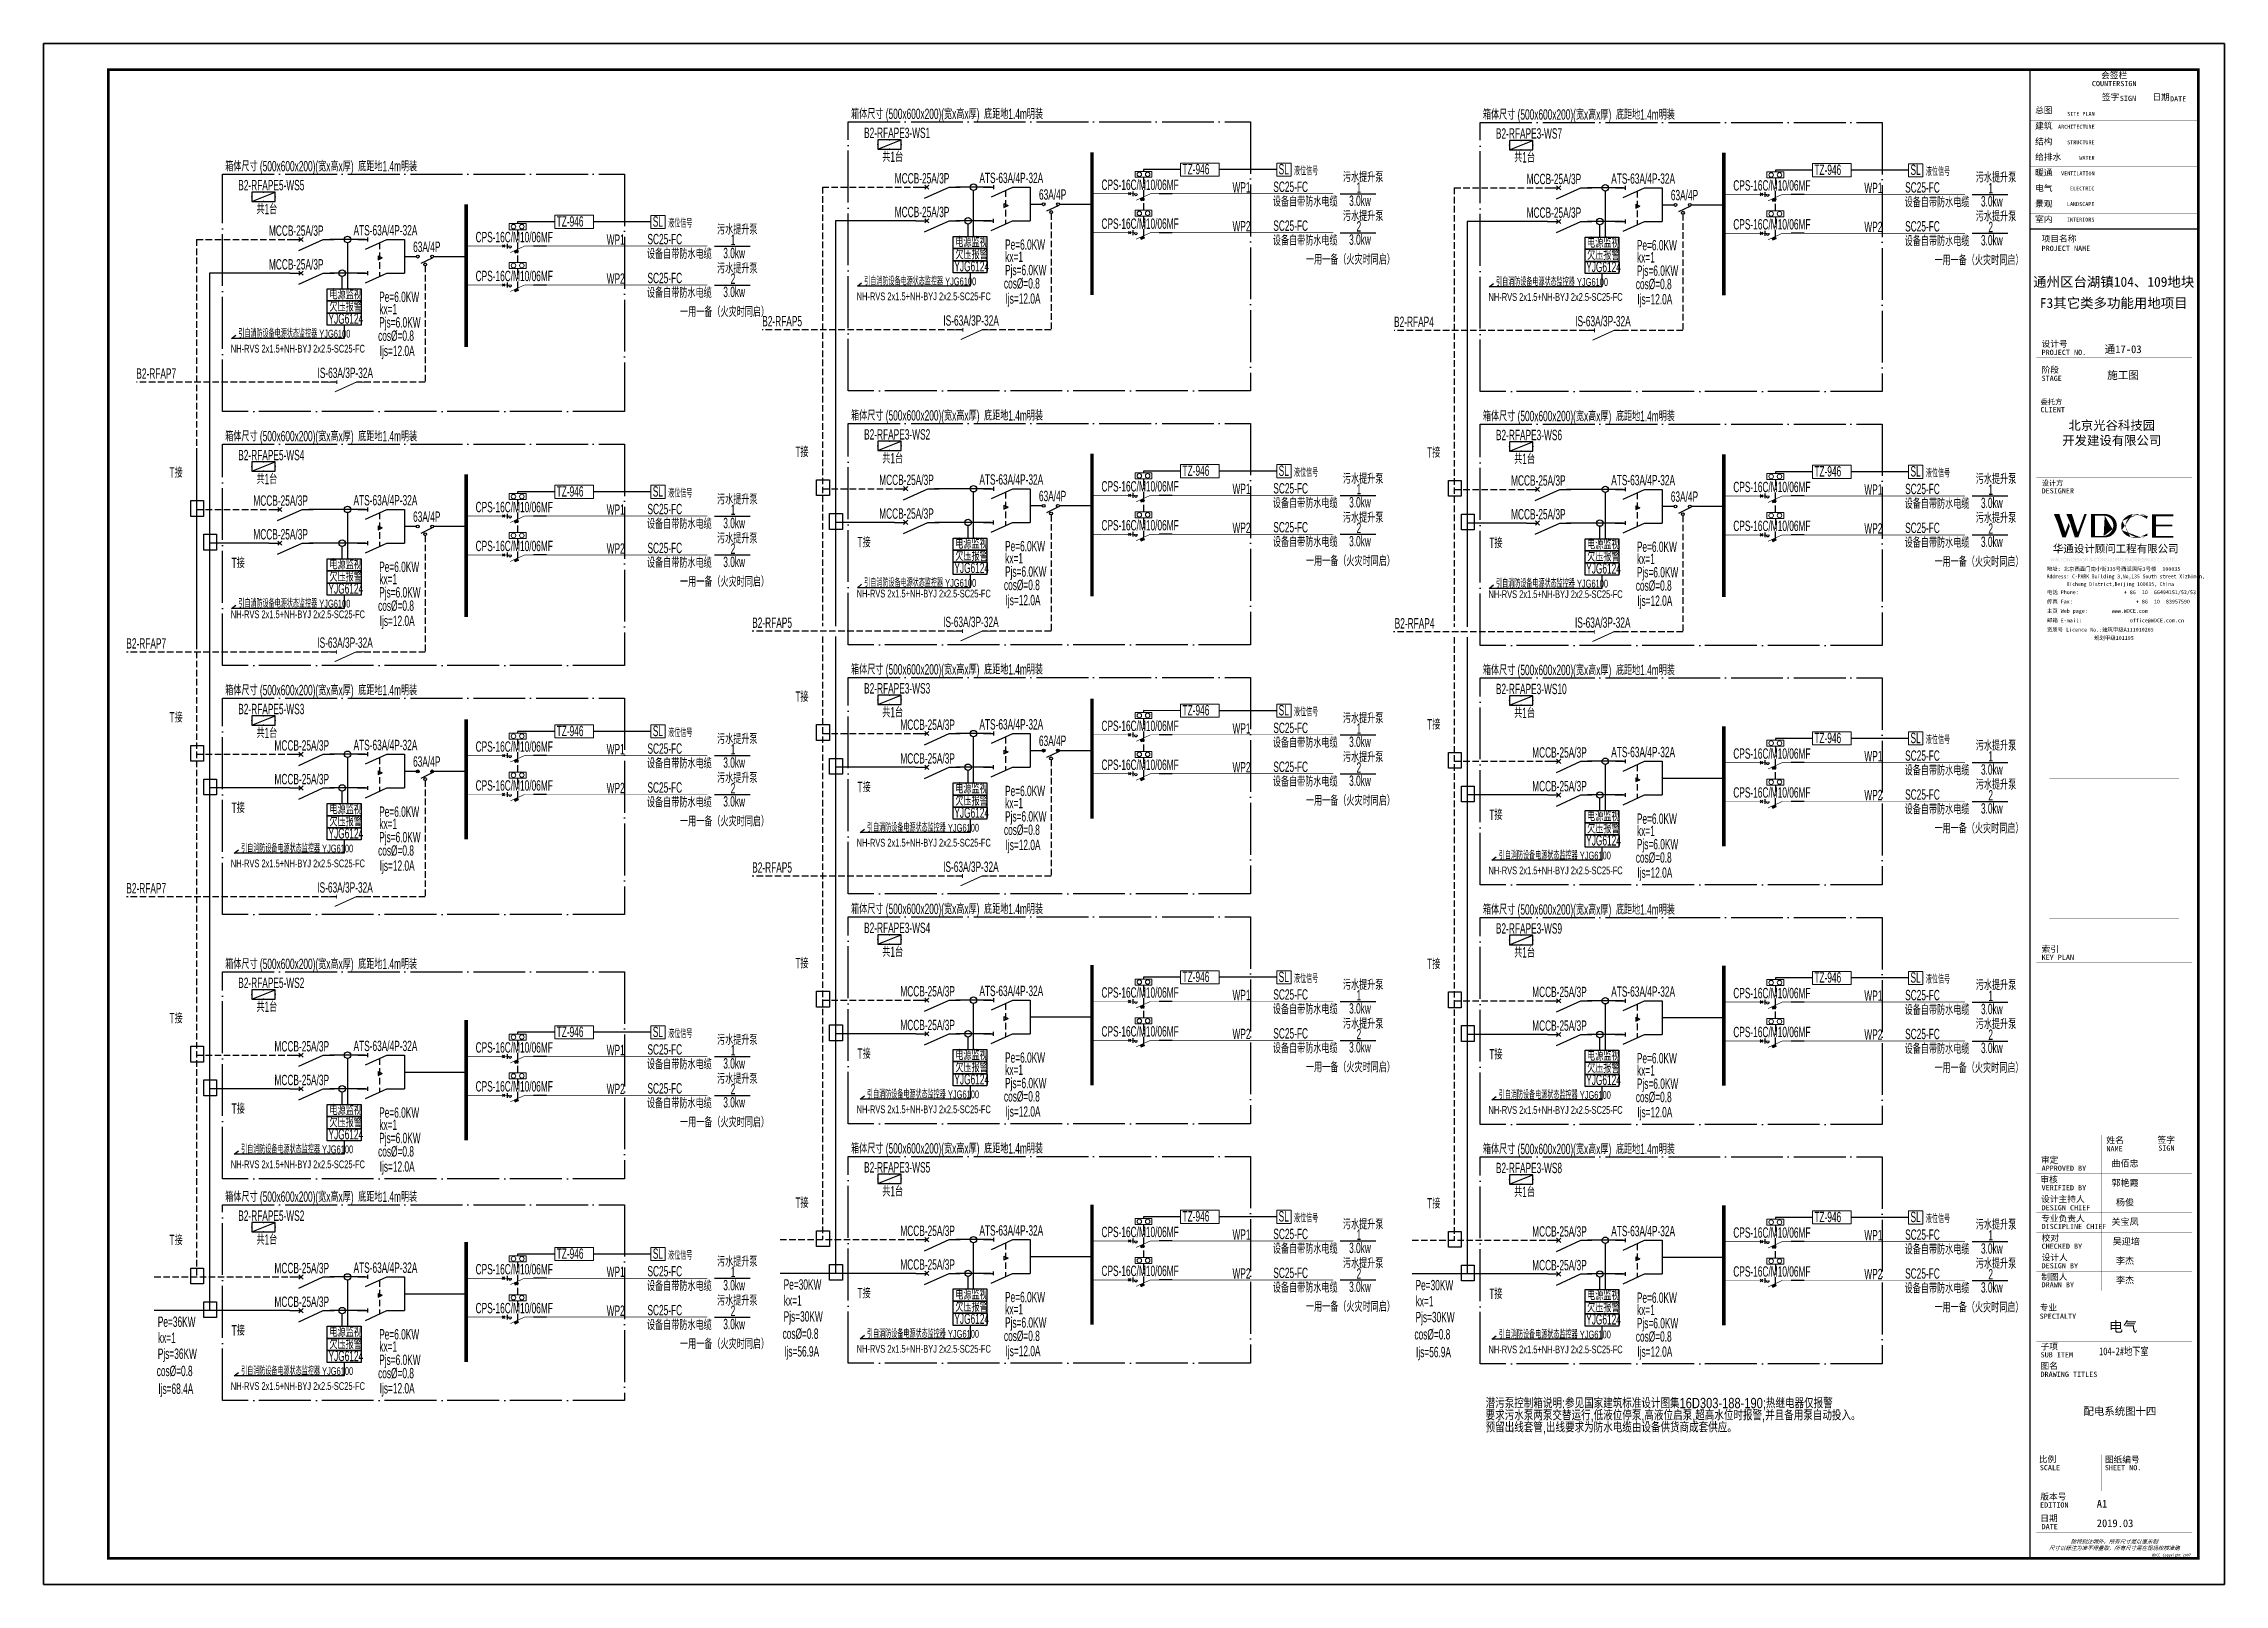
# Model space of a CAD drawing. Extents: x 776418 to 2076422, y -1170708 to 498544.
# Drawn here: x 908843 to 992943, y -1017069 to -957669 of the extents above; entities that cross this region are included whole.
import ezdxf
from ezdxf.enums import TextEntityAlignment as Align

# ---------------------------------------------------------------- set-up
doc = ezdxf.new("R2010")
doc.units = 0
doc.header["$LTSCALE"] = 1000
doc.header["$MEASUREMENT"] = 0
for name, pattern in [('CONTINOUS', [0]), ('DASH', [0.35, 0.25, -0.1]), ('DASHDOT2', [0.5, 0.25, -0.125, 0, -0.125]), ('DOTE', [2.42, 2, -0.2, 0.02, -0.2]), ('HIDDEN', [0.375, 0.25, -0.125])]:
    doc.linetypes.add(name, pattern=pattern)
doc.layers.get('0').update_dxf_attribs({"linetype": 'CONTINUOUS'})
for name, color, linetype in [('D-TEXT', 7, 'CONTINUOUS'), ('DIM-动力', 3, 'CONTINUOUS'), ('DQ', 255, 'CONTINOUS'), ('EL-SYSTEM', 1, 'CONTINUOUS'), ('EL-TEXT', 3, 'CONTINUOUS'), ('ELEMENT', 3, 'CONTINUOUS'), ('EQUIP-动力', 3, 'CONTINUOUS'), ('EQUIP-箱柜', 3, 'CONTINUOUS'), ('SHEET_LINE', 6, 'CONTINUOUS'), ('SHEET_TEXT', 7, 'CONTINUOUS'), ('TEL_TITLE', 7, 'CONTINUOUS'), ('WIRE-母线', 6, 'CONTINUOUS'), ('WIRE-照明', 1, 'CONTINUOUS'), ('WIRE-系统', 4, 'CONTINUOUS'), ('WIRE-通讯', 4, 'CONTINUOUS'), ('字', 7, 'CONTINUOUS')]:
    doc.layers.add(name, color=color, linetype=linetype)
doc.layers.add('层1', color=7, linetype='CONTINUOUS', lineweight=0)
doc.styles.add('_JD', font='ros.shx', dxfattribs={"width": 0.8, "bigfont": 'JD.shx'})
doc.styles.add('_TCH_LABEL', font='COMPLEX', dxfattribs={"bigfont": 'GBCBIG'})
doc.styles.add('DIM_FONT', font='SIMPLEX', dxfattribs={"width": 0.7, "bigfont": 'GBCBIG'})
doc.styles.get("Standard").update_dxf_attribs({"font": 'gbenor.shx', "bigfont": 'gbcbig.shx'})
doc.styles.add('华文细黑', font='STXIHEI.TTF')

msp = doc.modelspace()

# ---------------------------------------------------------------- texts
at = {"layer": 'D-TEXT', "style": '_JD', "width": 0.6}
for s, height, p in [('箱体尺寸 (500x600x200)(宽x高x厚)  底距地1.4m明装', 400, (939983, -960576)), ('箱体尺寸 (500x600x200)(宽x高x厚)  底距地1.4m明装', 400, (964350, -960600)), ('B2-RFAPE3-WS1', 400, (940484, -961308)), ('B2-RFAPE3-WS7', 400, (964850, -961332)), ('共1台', 400, (941187, -962229)), ('共1台', 400, (965553, -962253)), ('箱体尺寸 (500x600x200)(宽x高x厚)  底距地1.4m明装', 400, (915847, -962593)), ('B2-RFAPE5-WS5', 400, (916348, -963325)), ('MCCB-25A/3P', 400, (941667, -963061)), ('ATS-63A/4P-32A', 400, (944931, -963047, -2980)), ('CPS-16C/M10/06MF', 400, (949639, -963310)), ('TZ-946', 400, (952765, -962708)), ('SL', 400, (956472, -962709)), ('液位信号', 300, (957064, -962741)), ('污水提升泵', 400, (958950, -963013)), ('MCCB-25A/3P', 400, (966034, -963086)), ('ATS-63A/4P-32A', 400, (969297, -963071, -2980)), ('CPS-16C/M10/06MF', 400, (974005, -963334)), ('TZ-946', 400, (977131, -962732)), ('SL', 400, (980838, -962733)), ('液位信号', 300, (981430, -962765)), ('污水提升泵', 400, (983356, -963023)), ('63A/4P', 400, (947229, -963685)), ('WP1', 400, (954692, -963409)), ('设备自带防水电缆', 400, (956247, -963953)), ('SC25-FC', 400, (956266, -963387)), ('3.0kw', 400, (959189, -963925)), ('1', 400, (959476, -963416)), ('63A/4P', 400, (971596, -963709)), ('WP1', 400, (979058, -963433)), ('设备自带防水电缆', 400, (980613, -963977)), ('SC25-FC', 400, (980632, -963412)), ('3.0kw', 400, (983556, -963949)), ('1', 400, (983842, -963440)), ('共1台', 400, (917051, -964246)), ('TZ-946', 400, (928629, -964725)), ('SL', 400, (932336, -964726)), ('液位信号', 300, (932928, -964758)), ('污水提升泵', 400, (934814, -965030)), ('MCCB-25A/3P', 400, (941667, -964360)), ('CPS-16C/M10/06MF', 400, (949639, -964810)), ('WP2', 400, (954692, -964909)), ('SC25-FC', 400, (956266, -964887)), ('污水提升泵', 400, (958950, -964513)), ('2', 400, (959476, -964916)), ('MCCB-25A/3P', 400, (966034, -964385)), ('CPS-16C/M10/06MF', 400, (974005, -964834)), ('WP2', 400, (979058, -964933)), ('SC25-FC', 400, (980632, -964912)), ('污水提升泵', 400, (983356, -964523)), ('2', 400, (983842, -964940)), ('MCCB-25A/3P', 400, (917532, -965079)), ('ATS-63A/4P-32A', 400, (920795, -965064, -2980)), ('63A/4P', 400, (923093, -965702)), ('CPS-16C/M10/06MF', 400, (925503, -965327)), ('WP1', 400, (930556, -965426)), ('SC25-FC', 400, (932130, -965405)), ('1', 400, (935340, -965433)), ('电源监视', 400, (944003, -965517, 37)), ('Pe=6.0KW', 400, (945920, -965616)), ('设备自带防水电缆', 400, (956247, -965453)), ('3.0kw', 400, (959189, -965425)), ('电源监视', 400, (968369, -965541, 37)), ('Pe=6.0KW', 400, (970286, -965640)), ('设备自带防水电缆', 400, (980613, -965477)), ('3.0kw', 400, (983556, -965449)), ('MCCB-25A/3P', 400, (917532, -966378)), ('设备自带防水电缆', 400, (932111, -965970)), ('污水提升泵', 400, (934814, -966530)), ('3.0kw', 400, (935054, -965942)), ('YJG6124', 400, (943966, -966453, 37)), ('欠压报警', 400, (944003, -965985, 37)), ('Pjs=6.0KW', 400, (945920, -966598)), ('kx=1', 400, (945926, -966085)), ('一用一备（火灾时同启）', 400, (957523, -966188)), ('YJG6124', 400, (968332, -966477, 37)), ('欠压报警', 400, (968369, -966009, 37)), ('Pjs=6.0KW', 400, (970286, -966622)), ('kx=1', 400, (970292, -966109)), ('一用一备（火灾时同启）', 400, (981763, -966214)), ('电源监视', 400, (919867, -967534, 37)), ('CPS-16C/M10/06MF', 400, (925503, -966827)), ('WP2', 400, (930556, -966926)), ('设备自带防水电缆', 400, (932111, -967470)), ('SC25-FC', 400, (932130, -966905)), ('3.0kw', 400, (935054, -967442)), ('2', 400, (935340, -966933)), ('引自消防设备电源状态监控器 YJG6100 ', 300, (940487, -966986)), ('cos%%C=0.8', 400, (945878, -967112)), ('引自消防设备电源状态监控器 YJG6100 ', 300, (964853, -967010)), ('cos%%C=0.8', 400, (970245, -967136)), ('欠压报警', 400, (919867, -968002, 37)), ('Pe=6.0KW', 400, (921784, -967633)), ('kx=1', 400, (921790, -968102)), ('一用一备（火灾时同启）', 400, (933387, -968205)), ('NH-RVS 2x1.5+NH-BYJ 2x2.5-SC25-FC ', 300, (940198, -967562)), ('Ijs=12.0A', 400, (945940, -967697)), ('NH-RVS 2x1.5+NH-BYJ 2x2.5-SC25-FC ', 300, (964564, -967586)), ('Ijs=12.0A', 400, (970306, -967721)), ('引自消防设备电源状态监控器 YJG6100 ', 300, (916351, -969003)), ('YJG6124', 400, (919830, -968470, 37)), ('cos%%C=0.8', 400, (921742, -969129)), ('Pjs=6.0KW', 400, (921784, -968615)), ('B2-RFAP5', 400, (936556, -968570)), ('IS-63A/3P-32A', 400, (943542, -968544, 0)), ('B2-RFAP4', 400, (960922, -968594)), ('IS-63A/3P-32A', 400, (967908, -968568, 0)), ('NH-RVS 2x1.5+NH-BYJ 2x2.5-SC25-FC ', 300, (916062, -969579)), ('Ijs=12.0A', 400, (921804, -969714)), ('B2-RFAP7', 400, (912420, -970587)), ('IS-63A/3P-32A', 400, (919406, -970561, 0)), ('箱体尺寸 (500x600x200)(宽x高x厚)  底距地1.4m明装', 400, (939983, -972202)), ('箱体尺寸 (500x600x200)(宽x高x厚)  底距地1.4m明装', 400, (964350, -972226)), ('箱体尺寸 (500x600x200)(宽x高x厚)  底距地1.4m明装', 400, (915847, -973001)), ('B2-RFAPE3-WS2', 400, (940484, -972934)), ('B2-RFAPE3-WS6', 400, (964850, -972958)), ('B2-RFAPE5-WS4', 400, (916348, -973732)), ('T接', 400, (937834, -973604)), ('共1台', 400, (941187, -973855)), ('T接', 400, (962200, -973628)), ('共1台', 400, (965553, -973879)), ('T接', 400, (913698, -974403)), ('共1台', 400, (917051, -974654)), ('MCCB-25A/3P', 400, (941067, -974687)), ('ATS-63A/4P-32A', 400, (944931, -974673, -2980)), ('CPS-16C/M10/06MF', 400, (949639, -974936)), ('TZ-946', 400, (952765, -974334)), ('WP1', 400, (954692, -975035)), ('SC25-FC', 400, (956266, -975013)), ('SL', 400, (956472, -974335)), ('液位信号', 300, (957064, -974367)), ('污水提升泵', 400, (958950, -974639)), ('1', 400, (959476, -975042)), ('MCCB-25A/3P', 400, (965433, -974711)), ('ATS-63A/4P-32A', 400, (969297, -974697, -2980)), ('CPS-16C/M10/06MF', 400, (974005, -974960)), ('TZ-946', 400, (977131, -974358)), ('WP1', 400, (979058, -975059)), ('SC25-FC', 400, (980632, -975037)), ('SL', 400, (980838, -974359)), ('液位信号', 300, (981430, -974391)), ('污水提升泵', 400, (983356, -974648)), ('1', 400, (983842, -975066)), ('MCCB-25A/3P', 400, (916931, -975486)), ('ATS-63A/4P-32A', 400, (920795, -975472, -2980)), ('CPS-16C/M10/06MF', 400, (925503, -975735)), ('TZ-946', 400, (928629, -975133)), ('WP1', 400, (930556, -975834)), ('SC25-FC', 400, (932130, -975812)), ('SL', 400, (932336, -975134)), ('液位信号', 300, (932928, -975165)), ('污水提升泵', 400, (934814, -975437)), ('1', 400, (935340, -975840)), ('63A/4P', 400, (947227, -975309)), ('设备自带防水电缆', 400, (956247, -975579)), ('3.0kw', 400, (959189, -975551)), ('63A/4P', 400, (971594, -975333)), ('设备自带防水电缆', 400, (980613, -975603)), ('3.0kw', 400, (983556, -975575)), ('MCCB-25A/3P', 400, (916931, -976785)), ('63A/4P', 400, (923091, -976107)), ('设备自带防水电缆', 400, (932111, -976378)), ('3.0kw', 400, (935054, -976350)), ('MCCB-25A/3P', 400, (941067, -975986)), ('CPS-16C/M10/06MF', 400, (949639, -976436)), ('WP2', 400, (954692, -976535)), ('SC25-FC', 400, (956266, -976513)), ('污水提升泵', 400, (958950, -976139)), ('2', 400, (959476, -976542)), ('MCCB-25A/3P', 400, (965433, -976011)), ('CPS-16C/M10/06MF', 400, (974005, -976460)), ('WP2', 400, (979058, -976559)), ('SC25-FC', 400, (980632, -976537)), ('污水提升泵', 400, (983356, -976148)), ('2', 400, (983842, -976566)), ('CPS-16C/M10/06MF', 400, (925503, -977235)), ('WP2', 400, (930556, -977334)), ('SC25-FC', 400, (932130, -977312)), ('污水提升泵', 400, (934814, -976937)), ('2', 400, (935340, -977340)), ('T接', 400, (940230, -977090)), ('欠压报警', 400, (944003, -977611, 37)), ('电源监视', 400, (944003, -977143, 37)), ('Pe=6.0KW', 400, (945920, -977242)), ('设备自带防水电缆', 400, (956247, -977079)), ('3.0kw', 400, (959189, -977051)), ('T接', 400, (964596, -977114)), ('欠压报警', 400, (968369, -977635, 37)), ('电源监视', 400, (968369, -977167, 37)), ('Pe=6.0KW', 400, (970286, -977266)), ('设备自带防水电缆', 400, (980613, -977103)), ('3.0kw', 400, (983556, -977075)), ('T接', 400, (916094, -977888)), ('欠压报警', 400, (919867, -978410, 37)), ('电源监视', 400, (919867, -977942, 37)), ('Pe=6.0KW', 400, (921784, -978041)), ('设备自带防水电缆', 400, (932111, -977878)), ('3.0kw', 400, (935054, -977850)), ('YJG6124', 400, (943966, -978079, 37)), ('Pjs=6.0KW', 400, (945920, -978224)), ('kx=1', 400, (945926, -977711)), ('一用一备（火灾时同启）', 400, (957523, -977813)), ('YJG6124', 400, (968332, -978103, 37)), ('Pjs=6.0KW', 400, (970286, -978248)), ('kx=1', 400, (970292, -977735)), ('一用一备（火灾时同启）', 400, (981763, -977840)), ('YJG6124', 400, (919830, -978877, 37)), ('Pjs=6.0KW', 400, (921784, -979023)), ('kx=1', 400, (921790, -978509)), ('一用一备（火灾时同启）', 400, (933387, -978612)), ('NH-RVS 2x1.5+NH-BYJ 2x2.5-SC25-FC ', 300, (940198, -979021)), ('引自消防设备电源状态监控器 YJG6100 ', 300, (940487, -978612)), ('cos%%C=0.8', 400, (945878, -978738)), ('Ijs=12.0A', 400, (945940, -979323)), ('NH-RVS 2x1.5+NH-BYJ 2x2.5-SC25-FC ', 300, (964564, -979045)), ('引自消防设备电源状态监控器 YJG6100 ', 300, (964853, -978636)), ('cos%%C=0.8', 400, (970245, -978762)), ('NH-RVS 2x1.5+NH-BYJ 2x2.5-SC25-FC ', 300, (916062, -979820)), ('引自消防设备电源状态监控器 YJG6100 ', 300, (916351, -979410)), ('cos%%C=0.8', 400, (921742, -979537)), ('Ijs=12.0A', 400, (921804, -980121)), ('IS-63A/3P-32A', 400, (943533, -980164)), ('Ijs=12.0A', 400, (970306, -979347)), ('B2-RFAP7', 400, (912033, -980993)), ('IS-63A/3P-32A', 400, (919397, -980963)), ('B2-RFAP5', 400, (936169, -980194)), ('B2-RFAP4', 400, (960946, -980218, 0)), ('IS-63A/3P-32A', 400, (967899, -980189)), ('箱体尺寸 (500x600x200)(宽x高x厚)  底距地1.4m明装', 400, (939983, -981992)), ('箱体尺寸 (500x600x200)(宽x高x厚)  底距地1.4m明装', 400, (964350, -982016)), ('箱体尺寸 (500x600x200)(宽x高x厚)  底距地1.4m明装', 400, (915847, -982791)), ('B2-RFAPE5-WS3', 400, (916348, -983522)), ('T接', 400, (937834, -983043)), ('B2-RFAPE3-WS3', 400, (940484, -982724)), ('B2-RFAPE3-WS10', 400, (964850, -982748)), ('T接', 400, (913698, -983841)), ('TZ-946', 400, (928629, -984367)), ('SL', 400, (932336, -984368)), ('共1台', 400, (941187, -983645)), ('MCCB-25A/3P', 400, (941882, -984126)), ('ATS-63A/4P-32A', 400, (944931, -984112, -2980)), ('CPS-16C/M10/06MF', 400, (949639, -984170)), ('TZ-946', 400, (952765, -983568)), ('WP1', 400, (954692, -984269)), ('SC25-FC', 400, (956266, -984248)), ('SL', 400, (956472, -983569)), ('液位信号', 300, (957064, -983601)), ('污水提升泵', 400, (958950, -983873)), ('1', 400, (959476, -984276)), ('T接', 400, (962200, -984112)), ('共1台', 400, (965553, -983669)), ('共1台', 400, (917051, -984444)), ('MCCB-25A/3P', 400, (917746, -984925)), ('ATS-63A/4P-32A', 400, (920795, -984910, -2980)), ('CPS-16C/M10/06MF', 400, (925503, -984969)), ('WP1', 400, (930556, -985068)), ('SC25-FC', 400, (932130, -985046)), ('液位信号', 300, (932928, -984400)), ('污水提升泵', 400, (934814, -984672)), ('1', 400, (935340, -985075)), ('63A/4P', 400, (947227, -984747)), ('设备自带防水电缆', 400, (956247, -984814)), ('3.0kw', 400, (959189, -984785)), ('MCCB-25A/3P', 400, (966248, -985195)), ('ATS-63A/4P-32A', 400, (969297, -985181, -2980)), ('TZ-946', 400, (977131, -984637)), ('SL', 400, (980838, -984639)), ('液位信号', 300, (981430, -984670)), ('污水提升泵', 400, (983356, -984928)), ('63A/4P', 400, (923091, -985546)), ('设备自带防水电缆', 400, (932111, -985612)), ('3.0kw', 400, (935054, -985584)), ('MCCB-25A/3P', 400, (941882, -985425)), ('CPS-16C/M10/06MF', 400, (949639, -985670)), ('WP2', 400, (954692, -985769)), ('SC25-FC', 400, (956266, -985748)), ('污水提升泵', 400, (958950, -985373)), ('2', 400, (959476, -985776)), ('CPS-16C/M10/06MF', 400, (974005, -985239)), ('WP1', 400, (979058, -985338)), ('设备自带防水电缆', 400, (980613, -985883)), ('SC25-FC', 400, (980632, -985317)), ('3.0kw', 400, (983556, -985854)), ('1', 400, (983842, -985345)), ('MCCB-25A/3P', 400, (917746, -986224)), ('CPS-16C/M10/06MF', 400, (925503, -986469)), ('WP2', 400, (930556, -986568)), ('SC25-FC', 400, (932130, -986546)), ('污水提升泵', 400, (934814, -986172)), ('2', 400, (935340, -986575)), ('T接', 400, (940230, -986528)), ('电源监视', 400, (944003, -986582, 37)), ('Pe=6.0KW', 400, (945920, -986681)), ('设备自带防水电缆', 400, (956247, -986314)), ('3.0kw', 400, (959189, -986285)), ('MCCB-25A/3P', 400, (966248, -986494)), ('CPS-16C/M10/06MF', 400, (974005, -986739)), ('WP2', 400, (979058, -986838)), ('SC25-FC', 400, (980632, -986817)), ('污水提升泵', 400, (983356, -986428)), ('2', 400, (983842, -986845)), ('T接', 400, (916094, -987327)), ('电源监视', 400, (919867, -987380, 37)), ('Pe=6.0KW', 400, (921784, -987479)), ('设备自带防水电缆', 400, (932111, -987112)), ('3.0kw', 400, (935054, -987084)), ('YJG6124', 400, (943966, -987517, 37)), ('欠压报警', 400, (944003, -987049, 37)), ('Pjs=6.0KW', 400, (945920, -987662)), ('kx=1', 400, (945926, -987149)), ('一用一备（火灾时同启）', 400, (957523, -987048)), ('T接', 400, (964596, -987597)), ('电源监视', 400, (968369, -987651, 37)), ('设备自带防水电缆', 400, (980613, -987383)), ('3.0kw', 400, (983556, -987354)), ('YJG6124', 400, (919830, -988316, 37)), ('欠压报警', 400, (919867, -987848, 37)), ('Pjs=6.0KW', 400, (921784, -988461)), ('kx=1', 400, (921790, -987948)), ('一用一备（火灾时同启）', 400, (933387, -987847)), ('引自消防设备电源状态监控器 YJG6100 ', 300, (940595, -988050)), ('cos%%C=0.8', 400, (945878, -988177)), ('欠压报警', 400, (968369, -988118, 37)), ('Pe=6.0KW', 400, (970286, -987750)), ('kx=1', 400, (970292, -988218)), ('一用一备（火灾时同启）', 400, (981763, -988119)), ('引自消防设备电源状态监控器 YJG6100 ', 300, (916459, -988849)), ('cos%%C=0.8', 400, (921742, -988976)), ('NH-RVS 2x1.5+NH-BYJ 2x2.5-SC25-FC ', 300, (940198, -988626)), ('Ijs=12.0A', 400, (945940, -988761)), ('引自消防设备电源状态监控器 YJG6100 ', 300, (964961, -989119)), ('YJG6124', 400, (968332, -988586, 37)), ('cos%%C=0.8', 400, (970245, -989246)), ('Pjs=6.0KW', 400, (970286, -988732)), ('NH-RVS 2x1.5+NH-BYJ 2x2.5-SC25-FC ', 300, (916062, -989425)), ('Ijs=12.0A', 400, (921804, -989560)), ('B2-RFAP5', 400, (936169, -989632)), ('IS-63A/3P-32A', 400, (943533, -989603)), ('NH-RVS 2x1.5+NH-BYJ 2x2.5-SC25-FC ', 300, (964564, -989695)), ('Ijs=12.0A', 400, (970306, -989830)), ('B2-RFAP7', 400, (912033, -990431)), ('IS-63A/3P-32A', 400, (919397, -990401)), ('箱体尺寸 (500x600x200)(宽x高x厚)  底距地1.4m明装', 400, (939983, -991226)), ('箱体尺寸 (500x600x200)(宽x高x厚)  底距地1.4m明装', 400, (964350, -991250)), ('B2-RFAPE3-WS4', 400, (940484, -991957)), ('B2-RFAPE3-WS9', 400, (964850, -991981)), ('箱体尺寸 (500x600x200)(宽x高x厚)  底距地1.4m明装', 400, (915847, -993346)), ('T接', 400, (937834, -993321)), ('共1台', 400, (941187, -992879)), ('T接', 400, (962200, -993345)), ('共1台', 400, (965553, -992903)), ('B2-RFAPE5-WS2', 400, (916348, -994078)), ('MCCB-25A/3P', 400, (941882, -994404)), ('ATS-63A/4P-32A', 400, (944931, -994390, -2980)), ('CPS-16C/M10/06MF', 400, (949639, -994449)), ('TZ-946', 400, (952765, -993847)), ('SL', 400, (956472, -993848)), ('液位信号', 300, (957064, -993879)), ('污水提升泵', 400, (958950, -994151)), ('MCCB-25A/3P', 400, (966248, -994428)), ('ATS-63A/4P-32A', 400, (969297, -994414, -2980)), ('CPS-16C/M10/06MF', 400, (974005, -994473)), ('TZ-946', 400, (977131, -993871)), ('SL', 400, (980838, -993872)), ('液位信号', 300, (981430, -993903)), ('污水提升泵', 400, (983356, -994161)), ('共1台', 400, (917051, -994999)), ('WP1', 400, (954692, -994548)), ('设备自带防水电缆', 400, (956247, -995092)), ('SC25-FC', 400, (956266, -994526)), ('3.0kw', 400, (959189, -995064)), ('1', 400, (959476, -994554)), ('WP1', 400, (979058, -994572)), ('设备自带防水电缆', 400, (980613, -995116)), ('SC25-FC', 400, (980632, -994550)), ('3.0kw', 400, (983556, -995088)), ('1', 400, (983842, -994578)), ('T接', 400, (913698, -995441)), ('TZ-946', 400, (928629, -995967)), ('SL', 400, (932336, -995968)), ('液位信号', 300, (932928, -996000)), ('MCCB-25A/3P', 400, (941882, -995703)), ('CPS-16C/M10/06MF', 400, (949639, -995949)), ('WP2', 400, (954692, -996048)), ('SC25-FC', 400, (956266, -996026)), ('污水提升泵', 400, (958950, -995651)), ('2', 400, (959476, -996054)), ('MCCB-25A/3P', 400, (966248, -995727)), ('CPS-16C/M10/06MF', 400, (974005, -995973)), ('WP2', 400, (979058, -996072)), ('SC25-FC', 400, (980632, -996050)), ('污水提升泵', 400, (983356, -995661)), ('2', 400, (983842, -996078)), ('MCCB-25A/3P', 400, (917746, -996525)), ('ATS-63A/4P-32A', 400, (920795, -996510, -2980)), ('CPS-16C/M10/06MF', 400, (925503, -996569)), ('WP1', 400, (930556, -996668)), ('SC25-FC', 400, (932130, -996646)), ('污水提升泵', 400, (934814, -996272)), ('1', 400, (935340, -996675)), ('T接', 400, (940230, -996806)), ('电源监视', 400, (944003, -996860, 37)), ('Pe=6.0KW', 400, (945920, -996959)), ('设备自带防水电缆', 400, (956247, -996592)), ('3.0kw', 400, (959189, -996564)), ('T接', 400, (964596, -996831)), ('电源监视', 400, (968369, -996884, 37)), ('Pe=6.0KW', 400, (970286, -996983)), ('设备自带防水电缆', 400, (980613, -996616)), ('3.0kw', 400, (983556, -996588)), ('MCCB-25A/3P', 400, (917746, -997824)), ('设备自带防水电缆', 400, (932111, -997212)), ('污水提升泵', 400, (934814, -997772)), ('3.0kw', 400, (935054, -997184)), ('YJG6124', 400, (943966, -997796, 37)), ('欠压报警', 400, (944003, -997328, 37)), ('kx=1', 400, (945926, -997428)), ('一用一备（火灾时同启）', 400, (957523, -997326)), ('YJG6124', 400, (968332, -997820, 37)), ('欠压报警', 400, (968369, -997352, 37)), ('kx=1', 400, (970292, -997452)), ('一用一备（火灾时同启）', 400, (981763, -997353)), ('CPS-16C/M10/06MF', 400, (925503, -998069)), ('WP2', 400, (930556, -998168)), ('SC25-FC', 400, (932130, -998146)), ('3.0kw', 400, (935054, -998684)), ('2', 400, (935340, -998175)), ('引自消防设备电源状态监控器 YJG6100 ', 300, (940595, -998329)), ('cos%%C=0.8', 400, (945878, -998455)), ('Pjs=6.0KW', 400, (945920, -997941)), ('引自消防设备电源状态监控器 YJG6100 ', 300, (964961, -998353)), ('cos%%C=0.8', 400, (970245, -998479)), ('Pjs=6.0KW', 400, (970286, -997965)), ('T接', 400, (916094, -998927)), ('欠压报警', 400, (919867, -999448, 37)), ('电源监视', 400, (919867, -998980, 37)), ('Pe=6.0KW', 400, (921784, -999079)), ('设备自带防水电缆', 400, (932111, -998712)), ('一用一备（火灾时同启）', 400, (933387, -999447)), ('NH-RVS 2x1.5+NH-BYJ 2x2.5-SC25-FC ', 300, (940198, -998904)), ('Ijs=12.0A', 400, (945940, -999040)), ('NH-RVS 2x1.5+NH-BYJ 2x2.5-SC25-FC ', 300, (964564, -998929)), ('Ijs=12.0A', 400, (970306, -999064)), ('YJG6124', 400, (919830, -999916, 37)), ('Pjs=6.0KW', 400, (921784, -1000061)), ('kx=1', 400, (921790, -999548)), ('NH-RVS 2x1.5+NH-BYJ 2x2.5-SC25-FC ', 300, (916062, -1001025)), ('引自消防设备电源状态监控器 YJG6100 ', 300, (916459, -1000449)), ('cos%%C=0.8', 400, (921742, -1000576)), ('Ijs=12.0A', 400, (921804, -1001160)), ('箱体尺寸 (500x600x200)(宽x高x厚)  底距地1.4m明装', 400, (939983, -1000459)), ('B2-RFAPE3-WS5', 400, (940484, -1001191)), ('箱体尺寸 (500x600x200)(宽x高x厚)  底距地1.4m明装', 400, (964350, -1000483)), ('B2-RFAPE3-WS8', 400, (964850, -1001215)), ('箱体尺寸 (500x600x200)(宽x高x厚)  底距地1.4m明装', 400, (915847, -1002322)), ('T接', 400, (937834, -1002554)), ('共1台', 400, (941187, -1002112)), ('T接', 400, (962200, -1002578)), ('共1台', 400, (965553, -1002136)), ('B2-RFAPE5-WS2', 400, (916348, -1003054)), ('MCCB-25A/3P', 400, (941882, -1003638)), ('ATS-63A/4P-32A', 400, (944931, -1003623, -2980)), ('CPS-16C/M10/06MF', 400, (949639, -1003682)), ('TZ-946', 400, (952765, -1003080)), ('SL', 400, (956472, -1003081)), ('液位信号', 300, (957064, -1003113)), ('污水提升泵', 400, (958950, -1003385)), ('MCCB-25A/3P', 400, (966248, -1003662)), ('ATS-63A/4P-32A', 400, (969297, -1003648, -2980)), ('CPS-16C/M10/06MF', 400, (974005, -1003706)), ('TZ-946', 400, (977131, -1003104)), ('SL', 400, (980838, -1003105)), ('液位信号', 300, (981430, -1003137)), ('污水提升泵', 400, (983356, -1003395)), ('T接', 400, (913698, -1003990)), ('共1台', 400, (917051, -1003975)), ('TZ-946', 400, (928629, -1004516)), ('SL', 400, (932336, -1004517)), ('WP1', 400, (954692, -1003781)), ('设备自带防水电缆', 400, (956247, -1004325)), ('SC25-FC', 400, (956266, -1003759)), ('3.0kw', 400, (959189, -1004297)), ('1', 400, (959476, -1003788)), ('WP1', 400, (979058, -1003805)), ('设备自带防水电缆', 400, (980613, -1004349)), ('SC25-FC', 400, (980632, -1003784)), ('3.0kw', 400, (983556, -1004321)), ('1', 400, (983842, -1003812)), ('MCCB-25A/3P', 400, (917746, -1005074)), ('ATS-63A/4P-32A', 400, (920795, -1005060, -2980)), ('CPS-16C/M10/06MF', 400, (925503, -1005118)), ('WP1', 400, (930556, -1005217)), ('SC25-FC', 400, (932130, -1005196)), ('液位信号', 300, (932928, -1004549)), ('污水提升泵', 400, (934814, -1004821)), ('1', 400, (935340, -1005224)), ('MCCB-25A/3P', 400, (941882, -1004937)), ('CPS-16C/M10/06MF', 400, (949639, -1005182)), ('WP2', 400, (954692, -1005281)), ('SC25-FC', 400, (956266, -1005259)), ('污水提升泵', 400, (958950, -1004885)), ('2', 400, (959476, -1005288)), ('MCCB-25A/3P', 400, (966248, -1004961)), ('CPS-16C/M10/06MF', 400, (974005, -1005206)), ('WP2', 400, (979058, -1005305)), ('SC25-FC', 400, (980632, -1005284)), ('污水提升泵', 400, (983356, -1004895)), ('2', 400, (983842, -1005312)), ('设备自带防水电缆', 400, (932111, -1005761)), ('3.0kw', 400, (935054, -1005733)), ('Pe=30KW', 400, (937383, -1005708)), ('T接', 400, (940230, -1006040)), ('电源监视', 400, (944003, -1006093, 37)), ('Pe=6.0KW', 400, (945920, -1006192)), ('设备自带防水电缆', 400, (956247, -1005825)), ('3.0kw', 400, (959189, -1005797)), ('Pe=30KW', 400, (961750, -1005732)), ('T接', 400, (964596, -1006064)), ('电源监视', 400, (968369, -1006118, 37)), ('Pe=6.0KW', 400, (970286, -1006216)), ('设备自带防水电缆', 400, (980613, -1005849)), ('3.0kw', 400, (983556, -1005821)), ('MCCB-25A/3P', 400, (917746, -1006373)), ('CPS-16C/M10/06MF', 400, (925503, -1006618)), ('WP2', 400, (930556, -1006717)), ('SC25-FC', 400, (932130, -1006696)), ('污水提升泵', 400, (934814, -1006321)), ('2', 400, (935340, -1006724)), ('Pjs=30KW', 400, (937383, -1006940)), ('kx=1', 400, (937390, -1006327)), ('YJG6124', 400, (943966, -1007029, 37)), ('欠压报警', 400, (944003, -1006561, 37)), ('kx=1', 400, (945926, -1006661)), ('一用一备（火灾时同启）', 400, (957523, -1006560)), ('Pjs=30KW', 400, (961750, -1006964)), ('kx=1', 400, (961756, -1006351)), ('YJG6124', 400, (968332, -1007053, 37)), ('欠压报警', 400, (968369, -1006585, 37)), ('kx=1', 400, (970292, -1006685)), ('一用一备（火灾时同启）', 400, (981763, -1006586)), ('Pe=36KW', 400, (913247, -1007144)), ('kx=1', 400, (913254, -1007763)), ('T接', 400, (916094, -1007476)), ('电源监视', 400, (919867, -1007530, 37)), ('Pe=6.0KW', 400, (921784, -1007628)), ('设备自带防水电缆', 400, (932111, -1007261)), ('3.0kw', 400, (935054, -1007233)), ('cos%%C=0.8', 400, (937342, -1007604)), ('引自消防设备电源状态监控器 YJG6100 ', 300, (940595, -1007562)), ('cos%%C=0.8', 400, (945878, -1007689)), ('Pjs=6.0KW', 400, (945920, -1007174)), ('cos%%C=0.8', 400, (961708, -1007628)), ('引自消防设备电源状态监控器 YJG6100 ', 300, (964961, -1007586)), ('cos%%C=0.8', 400, (970245, -1007713)), ('Pjs=6.0KW', 400, (970286, -1007198)), ('Pjs=36KW', 400, (913247, -1008376)), ('YJG6124', 400, (919830, -1008465, 37)), ('欠压报警', 400, (919867, -1007997, 37)), ('Pjs=6.0KW', 400, (921784, -1008610)), ('kx=1', 400, (921790, -1008097)), ('一用一备（火灾时同启）', 400, (933387, -1007996)), ('Ijs=56.9A', 400, (937403, -1008288)), ('NH-RVS 2x1.5+NH-BYJ 2x2.5-SC25-FC ', 300, (940198, -1008138)), ('Ijs=12.0A', 400, (945940, -1008273)), ('Ijs=56.9A', 400, (961770, -1008313)), ('NH-RVS 2x1.5+NH-BYJ 2x2.5-SC25-FC ', 300, (964564, -1008162)), ('Ijs=12.0A', 400, (970306, -1008297)), ('cos%%C=0.8', 400, (913206, -1009040)), ('引自消防设备电源状态监控器 YJG6100 ', 300, (916459, -1008998)), ('cos%%C=0.8', 400, (921742, -1009125)), ('Ijs=68.4A', 400, (913268, -1009725)), ('NH-RVS 2x1.5+NH-BYJ 2x2.5-SC25-FC ', 300, (916062, -1009574)), ('Ijs=12.0A', 400, (921804, -1009709))]:
    msp.add_text(s, height=height, rotation=359.99998, dxfattribs=at).set_placement(p)
at = {"layer": 'D-TEXT', "insert": (964453, -1009879), "char_height": 400, "width": 13924.82, "attachment_point": 1, "line_spacing_factor": 0.7, "style": '_JD'}
msp.add_mtext('潜污泵控制箱说明:参见国家建筑标准设计图集16D303-188-190;热继电器仅报警\\P要求污水泵两泵交替运行,低液位停泵,高液位启泵,超高水位时报警,并且备用泵自动投入。\\P预留出线套管,出线要求为防水电缆由设备供货商成套供应。', dxfattribs=at)
at = {"layer": 'EL-TEXT', "style": '华文细黑'}
msp.add_text('配电系统图十四', height=294, dxfattribs=at).set_placement((987510, -1010541))
at = {"layer": 'SHEET_TEXT', "style": '华文细黑'}
msp.add_text('吴迎培', height=250, dxfattribs=at).set_placement((988635, -1003722), align=Align.TOP_LEFT)
for tag, p in [('曲佰忠', (989111, -1000715)), ('郭艳霞', (989111, -1001465)), ('杨俊', (989111, -1002215)), ('关宝凤', (989111, -1002965)), ('李杰', (989111, -1004465)), ('李杰', (989111, -1005215))]:
    msp.add_attdef(tag, text='', height=250, dxfattribs=at).set_placement(p, align=Align.TOP_CENTER)
at = {"layer": '字', "style": '华文细黑', "width": 0.75}
msp.add_text('104-2#地下室', height=300, dxfattribs=at).set_placement((988109, -1008233))

# ---------------------------------------------------------------- blocks, each defined once
blk = doc.blocks.new('$element$00000596')
at = {"const_width": 0.0233}
for points in [[(0, 0), (0, -0.25)], [(-0.25, -0.2), (0, -0.75), (0, -1)]]:
    blk.add_lwpolyline(points, dxfattribs=at)
blk.add_arc((-0.008, -0.192), 0.0589, 81.8699, 278.1301)
at = {"flags": 9}
blk.add_attdef('S', (0, 0), '', height=0.00000667, dxfattribs=at)
blk = doc.blocks.new('KBO')
at = {"lineweight": 30}
for p, q in [((-1003, -47), (-1097, 47)), ((-1097, -47), (-1003, 47))]:
    blk.add_line(p, q, dxfattribs=at)
at = {"color": 2, "lineweight": 25}
blk.add_line((-921, 91), (-921, -91), dxfattribs=at)
at = {"color": 2}
for p, q in [((-644, -187), (-514, -129)), ((-641, -193), (-511, -135)), ((-638, -199), (-509, -141)), ((-636, -205), (-506, -147)), ((-633, -211), (-503, -153)), ((-630, -217), (-501, -159)), ((-628, -222), (-498, -165)), ((-625, -228), (-495, -171)), ((-623, -234), (-493, -177)), ((-620, -240), (-490, -182)), ((-617, -246), (-487, -188)), ((-615, -252), (-485, -194)), ((-612, -258), (-482, -200)), ((-609, -264), (-480, -206))]:
    blk.add_line(p, q, dxfattribs=at)
blk.add_lwpolyline([(-645, -183), (-515, -125), (-478, -210), (-608, -268)], close=True)
at = {"layer": 'ELEMENT', "xscale": 999.9899999999907, "yscale": 999.9899999999907, "zscale": 999.9899999999907, "rotation": 90}
blk.add_blockref('$element$00000596', (-1000, 0), dxfattribs=at)
blk = doc.blocks.new('M_M8')
for p, q in [((-0.25, -0.2), (0, -0.75)), ((0.05, -0.25), (-0.05, -0.25))]:
    blk.add_line(p, q)
for points in [[(0, 0), (0, -0.25)], [(0, -0.75), (0, -1)]]:
    blk.add_lwpolyline(points)
at = {"style": 'DIM_FONT', "width": 0.8, "flags": 9}
blk.add_attdef('S', (0.25, -0.5), '', height=0.2, dxfattribs=at)
blk = doc.blocks.new('M_M7')
for p, q in [((-0.25, -0.2), (0, -0.75)), ((-0.047, -0.297), (0.047, -0.203)), ((-0.047, -0.203), (0.047, -0.297))]:
    blk.add_line(p, q)
for points in [[(0, 0), (0, -0.25)], [(0, -0.75), (0, -1)]]:
    blk.add_lwpolyline(points)
at = {"width": 0.8, "flags": 9}
blk.add_attdef('S', (0.25, -0.5), '', height=0.2, dxfattribs=at)
blk = doc.blocks.new('$equip$00001416')
for p, q in [((0.75, 0.6), (-0.75, 0.6)), ((-0.75, 0), (0.75, 0.6)), ((-0.75, 0.6), (-0.75, 0)), ((-0.75, 0), (0.75, 0)), ((0.75, 0), (0.75, 0.6))]:
    blk.add_line(p, q)
for p in [(-0.75, 0.3), (0, 0.6), (0, 0), (0.75, 0.3)]:
    blk.add_point(p)
at = {"style": '_TCH_LABEL', "flags": 9}
blk.add_attdef('A', (0, 0), '', height=0.00002, dxfattribs=at)
blk = doc.blocks.new('$element$00000578')
at = {"const_width": 0.0233}
for points in [[(0, 0), (0, -0.25)], [(0, -1), (0, -0.75), (-0.25, -0.2)], [(-0.05, -0.25), (0.05, -0.25)]]:
    blk.add_lwpolyline(points, dxfattribs=at)
at = {"flags": 9}
blk.add_attdef('S', (0, 0), '', height=0.00000667, dxfattribs=at)
blk = doc.blocks.new('A$C00115E70')
at = {"layer": 'WIRE-通讯', "ltscale": 0.001}
blk.add_lwpolyline([(-84100, 59400), (0, 59400), (0, 0), (-84100, 0)], close=True, dxfattribs=at)
blk = doc.blocks.new('WDCE Copyright200X')
at = {"const_width": 0.016}
blk.add_lwpolyline([(-10.6, 1.26, 1), (-11.4, 1.26, 1)], format="xyb", close=True, dxfattribs=at)
at = {"style": '华文细黑'}
for s, p in [('WDCE ', (-11.46, 0.5)), ('     Copyright ', (-3.51, 0.5))]:
    blk.add_text(s, height=1, dxfattribs=at).set_placement(p, align=Align.BOTTOM_RIGHT)
blk.add_text('c', height=0.6, dxfattribs=at).set_placement((-11.04, 1.35), align=Align.MIDDLE_CENTER)
blk.add_attdef('200X', text='', height=1, dxfattribs=at).set_placement((-0.45, 0.5), align=Align.BOTTOM_RIGHT)
blk = doc.blocks.new('A$C69861949')
at = {"ltscale": 0.001}
h = blk.add_hatch(color=1, dxfattribs=at)
edge = h.paths.add_edge_path()
edge.add_line((6.19, 4.5), (5.72, 5.69))
edge.add_line((5.72, 5.69), (4.44, 2.16))
edge.add_line((4.44, 2.16), (2.13, 9.19))
edge.add_line((2.13, 9.19), (0, 9.19))
edge.add_arc((-16.38, 0.19), 18.69, 17.58721, 28.77623, ccw=False)
edge.add_line((1.43, 5.84), (3.29, 0.2))
edge.add_line((3.29, 0.2), (4.63, 0.2))
edge.add_line((4.63, 0.2), (6.19, 4.5))
h = blk.add_hatch(color=256, dxfattribs=at)
edge = h.paths.add_edge_path()
edge.add_line((12.68, 9.16), (11.78, 9.16))
edge.add_line((11.78, 9.16), (9.25, 2.16))
edge.add_line((9.25, 2.16), (6.94, 9.19))
edge.add_line((6.94, 9.19), (4.81, 9.19))
edge.add_arc((-11.57, 0.19), 18.69, 17.58721, 28.77623, ccw=False)
edge.add_line((6.25, 5.84), (8.1, 0.2))
edge.add_line((8.1, 0.2), (9.45, 0.2))
edge.add_line((9.45, 0.2), (12.68, 9.16))
h = blk.add_hatch(color=256, dxfattribs=at)
edge = h.paths.add_edge_path(flags=16)
edge.add_line((15.83, 8.57), (19.63, 8.57))
edge.add_arc((19.17, 4.82), 3.78, -23.14183, 82.94423, ccw=False)
edge.add_arc((18.56, 5.02), 4.42, 278.68499, 337.52631, ccw=False)
edge.add_line((19.22, 0.65), (15.83, 0.65))
edge.add_line((15.83, 0.65), (15.83, 8.57))
edge = h.paths.add_edge_path()
edge.add_line((19.82, 9.18), (14.31, 9.18))
edge.add_line((14.31, 9.18), (14.31, 0.18))
edge.add_line((14.31, 0.18), (19.82, 0.18))
edge.add_arc((19.82, 4.68), 4.5, 270, 450)
h = blk.add_hatch(color=256, dxfattribs=at)
edge = h.paths.add_edge_path()
edge.add_arc((32.12, 5.29), 4.85, 246.03927, 272.69016)
edge.add_arc((32.04, 6.93), 6.49, 272.70718, 286.02076)
edge.add_arc((32.38, 6.77), 6.25, 283.4194, 305.53004)
edge.add_line((36.01, 1.68), (36.01, 0.69))
edge.add_arc((32.99, 7.2), 7.17, 276.4266, 294.9218, ccw=False)
edge.add_arc((32.35, 12.88), 12.89, 257.71776, 276.4266, ccw=False)
edge.add_arc((30.66, 5.12), 4.95, 205.78561, 257.71776, ccw=False)
edge.add_arc((31.4, 4.47), 5.41, 157.62793, 196.11384, ccw=False)
edge.add_arc((31.4, 3.21), 6.01, 98.7561, 146.4478, ccw=False)
edge.add_arc((31.98, -1.34), 10.59, 83.99714, 98.11605, ccw=False)
edge.add_arc((32.42, 0.85), 8.38, 63.15797, 85.43526, ccw=False)
edge.add_line((36.21, 8.32), (35.86, 7.28))
edge.add_arc((31.06, 1.12), 7.81, 52.02624, 73.21555)
edge.add_arc((32.2, 4.92), 3.84, 73.21555, 96.60398)
edge.add_arc((32.39, 3.31), 5.47, 96.60398, 125.54997)
edge.add_arc((31.35, 4.76), 3.68, 125.54997, 164.03)
edge.add_arc((31.71, 4.66), 4.06, 164.03, 213.62566)
edge.add_arc((31.98, 4.83), 4.37, 213.62566, 245.27195)
blk.add_hatch(color=256, dxfattribs=at).paths.add_polyline_path([(45.65, 5.06), (39.44, 5.06), (39.44, 8.3), (46.09, 8.3), (46.09, 9.01), (37.82, 9.01), (37.82, 0), (46.09, 0), (46.09, 0.7), (39.44, 0.7), (39.44, 4.41), (45.65, 4.41)])
blk = doc.blocks.new('A$C51FB5BAD')
at = {"layer": 'SHEET_TEXT'}
h = blk.add_hatch(color=256, dxfattribs=at)
h.paths.add_polyline_path([(-886, -18950), (-883, -18943), (-875, -18940), (-867, -18943), (-864, -18950), (-867, -18958), (-875, -18961), (-883, -18958)])
h.paths.add_polyline_path([(-994, -18829), (-1021, -18829), (-1021, -18959), (-980, -18959), (-972, -18959), (-959, -18957), (-949, -18955), (-941, -18951), (-1009, -18947), (-1009, -18842), (-999, -18842), (-943, -18838), (-954, -18833), (-959, -18832), (-968, -18830), (-980, -18829)])
h.paths.add_polyline_path([(-943, -18838), (-999, -18842), (-997, -18842), (-984, -18842), (-973, -18843), (-964, -18844), (-963, -18844), (-952, -18848), (-943, -18854), (-943, -18854), (-935, -18862), (-930, -18872), (-929, -18874), (-926, -18884), (-925, -18896), (-925, -18896), (-926, -18908), (-929, -18918), (-934, -18927), (-941, -18935), (-949, -18941), (-959, -18944), (-960, -18944), (-968, -18946), (-980, -18946), (-994, -18947), (-1009, -18947), (-941, -18951), (-933, -18946), (-926, -18938), (-919, -18929), (-919, -18928), (-915, -18918), (-913, -18907), (-912, -18896), (-912, -18889), (-914, -18878), (-917, -18868), (-918, -18864), (-924, -18854), (-931, -18846), (-934, -18844)])
h.paths.add_polyline_path([(-1040, -18829), (-1111, -18829), (-1111, -18842), (-1082, -18842), (-1082, -18959), (-1069, -18959), (-1069, -18842), (-1040, -18842)])
h.paths.add_polyline_path([(-1168, -18829), (-1181, -18829), (-1181, -18959), (-1118, -18959), (-1118, -18946), (-1168, -18946)])
h.paths.add_polyline_path([(-1221, -18935), (-1209, -18941), (-1227, -18974), (-1236, -18970)])
h.paths.add_polyline_path([(-1281, -18950), (-1277, -18943), (-1270, -18940), (-1262, -18943), (-1259, -18950), (-1262, -18958), (-1270, -18961), (-1277, -18958)])
h.paths.add_polyline_path([(-1377, -18826), (-1378, -18826), (-1390, -18827), (-1400, -18830), (-1410, -18835), (-1412, -18836), (-1376, -18838), (-1365, -18839), (-1355, -18842), (-1346, -18848), (-1337, -18855), (-1330, -18863), (-1325, -18872), (-1322, -18883), (-1321, -18894), (-1321, -18894), (-1322, -18906), (-1325, -18916), (-1330, -18925), (-1337, -18934), (-1345, -18941), (-1354, -18946), (-1365, -18949), (-1376, -18949), (-1339, -18952), (-1330, -18945), (-1323, -18938), (-1316, -18928), (-1315, -18926), (-1311, -18916), (-1308, -18905), (-1307, -18894), (-1307, -18891), (-1309, -18880), (-1312, -18870), (-1316, -18860), (-1318, -18857), (-1324, -18849), (-1332, -18841), (-1341, -18835), (-1344, -18833), (-1354, -18829), (-1365, -18827)])
h.paths.add_polyline_path([(-1412, -18836), (-1421, -18843), (-1429, -18851), (-1435, -18860), (-1436, -18862), (-1441, -18873), (-1443, -18883), (-1444, -18895), (-1444, -18897), (-1443, -18908), (-1440, -18919), (-1435, -18929), (-1434, -18930), (-1427, -18939), (-1419, -18947), (-1410, -18953), (-1407, -18954), (-1397, -18959), (-1387, -18961), (-1375, -18962), (-1373, -18962), (-1362, -18961), (-1351, -18958), (-1341, -18953), (-1339, -18952), (-1376, -18949), (-1386, -18949), (-1396, -18946), (-1406, -18941), (-1414, -18933), (-1421, -18925), (-1426, -18916), (-1429, -18906), (-1431, -18895), (-1431, -18894), (-1429, -18883), (-1426, -18873), (-1422, -18863), (-1415, -18855), (-1407, -18848), (-1398, -18843), (-1387, -18840), (-1376, -18838)])
h.paths.add_polyline_path([(-1521, -18826), (-1525, -18826), (-1536, -18827), (-1547, -18830), (-1557, -18835), (-1559, -18836), (-1521, -18838), (-1511, -18839), (-1500, -18842), (-1491, -18846), (-1482, -18853), (-1474, -18861), (-1464, -18853), (-1471, -18846), (-1479, -18839), (-1489, -18833), (-1499, -18829), (-1510, -18827)])
h.paths.add_polyline_path([(-1559, -18836), (-1568, -18842), (-1576, -18850), (-1582, -18859), (-1583, -18861), (-1588, -18871), (-1590, -18882), (-1591, -18893), (-1590, -18905), (-1588, -18915), (-1584, -18925), (-1579, -18934), (-1571, -18943), (-1571, -18943), (-1563, -18950), (-1520, -18950), (-1521, -18950), (-1533, -18949), (-1543, -18946), (-1553, -18941), (-1561, -18934), (-1561, -18934), (-1568, -18925), (-1574, -18916), (-1576, -18906), (-1577, -18894), (-1577, -18894), (-1576, -18883), (-1573, -18873), (-1568, -18863), (-1561, -18855), (-1560, -18855), (-1552, -18848), (-1542, -18843), (-1532, -18840), (-1521, -18838)])
h.paths.add_polyline_path([(-1474, -18929), (-1481, -18935), (-1489, -18941), (-1499, -18946), (-1509, -18949), (-1520, -18950), (-1563, -18950), (-1554, -18955), (-1544, -18959), (-1533, -18961), (-1521, -18962), (-1510, -18961), (-1499, -18959), (-1489, -18955), (-1481, -18951), (-1472, -18945), (-1464, -18936)])
h.paths.add_polyline_path([(-1713, -18826), (-1715, -18826), (-1727, -18827), (-1737, -18829), (-1747, -18833), (-1756, -18839), (-1764, -18846), (-1770, -18853), (-1776, -18862), (-1781, -18872), (-1783, -18883), (-1784, -18894), (-1784, -18903), (-1781, -18914), (-1777, -18924), (-1771, -18933), (-1764, -18942), (-1761, -18944), (-1753, -18951), (-1711, -18950), (-1714, -18950), (-1725, -18948), (-1735, -18945), (-1745, -18940), (-1753, -18933), (-1754, -18933), (-1761, -18924), (-1766, -18914), (-1769, -18904), (-1770, -18893), (-1770, -18887), (-1768, -18876), (-1763, -18866), (-1759, -18860), (-1751, -18852), (-1741, -18846), (-1734, -18843), (-1723, -18840), (-1712, -18839), (-1672, -18837), (-1681, -18832), (-1692, -18829), (-1702, -18827)])
h.paths.add_polyline_path([(-1672, -18837), (-1712, -18839), (-1709, -18839), (-1698, -18841), (-1687, -18844), (-1681, -18847), (-1672, -18853), (-1663, -18860), (-1654, -18851), (-1654, -18851), (-1663, -18843)])
h.paths.add_polyline_path([(-1646, -18897), (-1702, -18897), (-1702, -18909), (-1660, -18909), (-1661, -18911), (-1664, -18922), (-1669, -18931), (-1677, -18939), (-1679, -18941), (-1689, -18946), (-1699, -18949), (-1711, -18950), (-1753, -18951), (-1744, -18956), (-1734, -18959), (-1723, -18961), (-1711, -18962), (-1703, -18962), (-1692, -18960), (-1681, -18957), (-1672, -18951), (-1664, -18945), (-1659, -18938), (-1653, -18930), (-1649, -18920), (-1647, -18909)])
h.paths.add_polyline_path([(-1918, -18829), (-1908, -18861), (-1822, -18959), (-1832, -18929)])
h.paths.add_polyline_path([(-1918, -18829), (-1921, -18829), (-1921, -18959), (-1908, -18959), (-1908, -18861)])
h.paths.add_polyline_path([(-1819, -18829), (-1832, -18829), (-1832, -18929), (-1822, -18959), (-1819, -18959)])
h.paths.add_polyline_path([(-1964, -18829), (-1951, -18829), (-1951, -18959), (-1964, -18959)])
h.paths.add_polyline_path([(-2045, -18829), (-2071, -18829), (-2071, -18959), (-2058, -18959), (-2058, -18899), (-2051, -18899), (-2020, -18898), (-2010, -18895), (-2002, -18890), (-2058, -18886), (-2058, -18842), (-2035, -18842), (-2002, -18837), (-2005, -18835), (-2016, -18831), (-2021, -18830), (-2031, -18829)])
h.paths.add_polyline_path([(-2002, -18837), (-2035, -18842), (-2032, -18842), (-2020, -18843), (-2011, -18847), (-2006, -18853), (-2004, -18864), (-2005, -18873), (-2011, -18881), (-2013, -18882), (-2023, -18885), (-2036, -18886), (-2058, -18886), (-2002, -18890), (-1996, -18884), (-1991, -18875), (-1990, -18864), (-1990, -18859), (-1993, -18849), (-1995, -18846)])
h.paths.add_polyline_path([(-2020, -18898), (-2051, -18899), (-2035, -18899), (-2032, -18899)], flags=17)
h.paths.add_polyline_path([(-2051, -18899), (-2004, -18959), (-1988, -18959), (-2035, -18899)])
h.paths.add_polyline_path([(-2094, -18829), (-2169, -18829), (-2169, -18959), (-2095, -18959), (-2095, -18946), (-2156, -18946), (-2156, -18895), (-2095, -18895), (-2095, -18882), (-2156, -18882), (-2156, -18842), (-2094, -18842)])
h.paths.add_polyline_path([(-2191, -18829), (-2265, -18829), (-2265, -18959), (-2192, -18959), (-2192, -18946), (-2252, -18946), (-2252, -18895), (-2192, -18895), (-2192, -18882), (-2252, -18882), (-2252, -18842), (-2191, -18842)])
h.paths.add_polyline_path([(-2396, -18829), (-2386, -18861), (-2300, -18959), (-2310, -18929)])
h.paths.add_polyline_path([(-2396, -18829), (-2399, -18829), (-2399, -18959), (-2386, -18959), (-2386, -18861)])
h.paths.add_polyline_path([(-2297, -18829), (-2310, -18829), (-2310, -18929), (-2300, -18959), (-2297, -18959)])
h.paths.add_polyline_path([(-2442, -18829), (-2429, -18829), (-2429, -18959), (-2442, -18959)])
h.paths.add_polyline_path([(-2523, -18826), (-2525, -18826), (-2536, -18827), (-2547, -18829), (-2557, -18833), (-2566, -18839), (-2574, -18846), (-2580, -18853), (-2586, -18862), (-2590, -18872), (-2593, -18883), (-2594, -18894), (-2593, -18903), (-2591, -18914), (-2587, -18924), (-2581, -18933), (-2574, -18942), (-2571, -18944), (-2563, -18951), (-2520, -18950), (-2524, -18950), (-2535, -18948), (-2545, -18945), (-2554, -18940), (-2563, -18933), (-2563, -18933), (-2571, -18924), (-2576, -18914), (-2579, -18904), (-2580, -18893), (-2580, -18887), (-2577, -18876), (-2572, -18866), (-2568, -18860), (-2560, -18852), (-2551, -18846), (-2544, -18843), (-2533, -18840), (-2522, -18839), (-2482, -18837), (-2491, -18832), (-2501, -18829), (-2512, -18827)])
h.paths.add_polyline_path([(-2482, -18837), (-2522, -18839), (-2519, -18839), (-2508, -18841), (-2497, -18844), (-2491, -18847), (-2482, -18853), (-2473, -18860), (-2463, -18851), (-2463, -18851), (-2472, -18843)])
h.paths.add_polyline_path([(-2455, -18897), (-2511, -18897), (-2511, -18909), (-2470, -18909), (-2470, -18911), (-2474, -18922), (-2479, -18931), (-2487, -18939), (-2489, -18941), (-2498, -18946), (-2509, -18949), (-2520, -18950), (-2563, -18951), (-2554, -18956), (-2544, -18959), (-2533, -18961), (-2521, -18962), (-2513, -18962), (-2501, -18960), (-2491, -18957), (-2482, -18951), (-2474, -18945), (-2468, -18938), (-2463, -18930), (-2459, -18920), (-2456, -18909)])
h.paths.add_polyline_path([(-2728, -18829), (-2718, -18861), (-2632, -18959), (-2642, -18929)])
h.paths.add_polyline_path([(-2728, -18829), (-2731, -18829), (-2731, -18959), (-2718, -18959), (-2718, -18861)])
h.paths.add_polyline_path([(-2629, -18829), (-2642, -18829), (-2642, -18929), (-2632, -18959), (-2629, -18959)])
h.paths.add_polyline_path([(-2753, -18829), (-2828, -18829), (-2828, -18959), (-2754, -18959), (-2754, -18946), (-2815, -18946), (-2815, -18895), (-2754, -18895), (-2754, -18882), (-2815, -18882), (-2815, -18842), (-2753, -18842)])
h.paths.add_polyline_path([(-2956, -18826), (-2958, -18826), (-2969, -18827), (-2980, -18829), (-2990, -18833), (-2999, -18839), (-3007, -18846), (-3013, -18853), (-3019, -18862), (-3023, -18872), (-3026, -18883), (-3027, -18894), (-3026, -18903), (-3024, -18914), (-3020, -18924), (-3014, -18933), (-3007, -18942), (-3004, -18944), (-2996, -18951), (-2953, -18950), (-2957, -18950), (-2968, -18948), (-2978, -18945), (-2988, -18940), (-2996, -18933), (-2996, -18933), (-3004, -18924), (-3009, -18914), (-3012, -18904), (-3013, -18893), (-3013, -18887), (-3010, -18876), (-3005, -18866), (-3001, -18860), (-2994, -18852), (-2984, -18846), (-2977, -18843), (-2966, -18840), (-2955, -18839), (-2915, -18837), (-2924, -18832), (-2934, -18829), (-2945, -18827)])
h.paths.add_polyline_path([(-2915, -18837), (-2955, -18839), (-2952, -18839), (-2941, -18841), (-2930, -18844), (-2924, -18847), (-2915, -18853), (-2906, -18860), (-2896, -18851), (-2897, -18851), (-2905, -18843)])
h.paths.add_polyline_path([(-2888, -18897), (-2945, -18897), (-2945, -18909), (-2903, -18909), (-2903, -18911), (-2907, -18922), (-2912, -18931), (-2920, -18939), (-2922, -18941), (-2932, -18946), (-2942, -18949), (-2953, -18950), (-2996, -18951), (-2987, -18956), (-2977, -18959), (-2966, -18961), (-2954, -18962), (-2946, -18962), (-2934, -18960), (-2924, -18957), (-2915, -18951), (-2907, -18945), (-2901, -18938), (-2896, -18930), (-2892, -18920), (-2889, -18909)])
h.paths.add_polyline_path([(-3161, -18829), (-3151, -18861), (-3065, -18959), (-3075, -18929)])
h.paths.add_polyline_path([(-3161, -18829), (-3164, -18829), (-3164, -18959), (-3151, -18959), (-3151, -18861)])
h.paths.add_polyline_path([(-3062, -18829), (-3075, -18829), (-3075, -18929), (-3065, -18959), (-3062, -18959)])
h.paths.add_polyline_path([(-3207, -18829), (-3194, -18829), (-3194, -18959), (-3207, -18959)])
h.paths.add_polyline_path([(-3224, -18829), (-3295, -18829), (-3295, -18842), (-3266, -18842), (-3266, -18959), (-3253, -18959), (-3253, -18842), (-3224, -18842)])
h.paths.add_polyline_path([(-3352, -18829), (-3365, -18829), (-3365, -18959), (-3302, -18959), (-3302, -18946), (-3352, -18946)])
h.paths.add_polyline_path([(-3398, -18829), (-3410, -18829), (-3410, -18907), (-3411, -18919), (-3412, -18928), (-3412, -18929), (-3417, -18939), (-3418, -18940), (-3427, -18947), (-3429, -18948), (-3440, -18950), (-3468, -18953), (-3459, -18959), (-3450, -18961), (-3439, -18962), (-3436, -18962), (-3425, -18960), (-3415, -18955), (-3415, -18955), (-3407, -18947), (-3401, -18938), (-3400, -18931), (-3398, -18921), (-3398, -18907)])
h.paths.add_polyline_path([(-3470, -18829), (-3483, -18829), (-3483, -18907), (-3483, -18914), (-3482, -18926), (-3481, -18935), (-3479, -18939), (-3473, -18949), (-3468, -18953), (-3440, -18950), (-3444, -18950), (-3455, -18946), (-3457, -18945), (-3465, -18937), (-3466, -18936), (-3470, -18926), (-3470, -18920), (-3470, -18907)])
h.paths.add_polyline_path([(-3547, -18826), (-3550, -18826), (-3561, -18829), (-3570, -18835), (-3571, -18836), (-3577, -18845), (-3579, -18856), (-3579, -18857), (-3576, -18868), (-3576, -18870), (-3569, -18879), (-3569, -18879), (-3562, -18885), (-3552, -18894), (-3546, -18898), (-3537, -18906), (-3531, -18912), (-3528, -18917), (-3525, -18927), (-3526, -18934), (-3532, -18943), (-3538, -18947), (-3549, -18949), (-3575, -18951), (-3567, -18957), (-3558, -18961), (-3547, -18962), (-3541, -18962), (-3531, -18958), (-3522, -18952), (-3518, -18947), (-3513, -18938), (-3511, -18927), (-3513, -18917), (-3518, -18907), (-3523, -18901), (-3530, -18894), (-3540, -18886), (-3545, -18882), (-3555, -18874), (-3561, -18868), (-3562, -18866), (-3565, -18856), (-3565, -18853), (-3560, -18844), (-3558, -18842), (-3548, -18839), (-3521, -18838), (-3529, -18831), (-3536, -18828)])
h.paths.add_polyline_path([(-3521, -18838), (-3548, -18839), (-3544, -18840), (-3534, -18844), (-3531, -18846), (-3524, -18855), (-3513, -18847)], flags=17)
h.paths.add_polyline_path([(-3576, -18928), (-3587, -18935), (-3582, -18943), (-3575, -18951), (-3549, -18949), (-3552, -18949), (-3561, -18946), (-3569, -18939)])
h.paths.add_polyline_path([(-3704, -18829), (-3694, -18861), (-3608, -18959), (-3618, -18929)])
h.paths.add_polyline_path([(-3704, -18829), (-3707, -18829), (-3707, -18959), (-3694, -18959), (-3694, -18861)])
h.paths.add_polyline_path([(-3605, -18829), (-3618, -18829), (-3618, -18929), (-3608, -18959), (-3605, -18959)])
h.paths.add_polyline_path([(-3802, -18826), (-3804, -18826), (-3815, -18827), (-3826, -18830), (-3836, -18835), (-3838, -18836), (-3802, -18838), (-3791, -18839), (-3781, -18842), (-3772, -18848), (-3763, -18855), (-3756, -18863), (-3751, -18872), (-3748, -18883), (-3747, -18894), (-3747, -18894), (-3748, -18906), (-3751, -18916), (-3756, -18925), (-3763, -18934), (-3771, -18941), (-3780, -18946), (-3791, -18949), (-3802, -18949), (-3765, -18952), (-3756, -18945), (-3748, -18938), (-3742, -18928), (-3741, -18926), (-3737, -18916), (-3734, -18905), (-3733, -18894), (-3733, -18891), (-3734, -18880), (-3737, -18870), (-3742, -18860), (-3743, -18857), (-3750, -18849), (-3758, -18841), (-3767, -18835), (-3770, -18833), (-3780, -18829), (-3791, -18827)])
h.paths.add_polyline_path([(-3838, -18836), (-3847, -18843), (-3855, -18851), (-3861, -18860), (-3862, -18862), (-3866, -18873), (-3869, -18883), (-3870, -18895), (-3870, -18897), (-3869, -18908), (-3866, -18919), (-3861, -18929), (-3860, -18930), (-3853, -18939), (-3845, -18947), (-3836, -18953), (-3833, -18954), (-3823, -18959), (-3813, -18961), (-3801, -18962), (-3799, -18962), (-3788, -18961), (-3777, -18958), (-3767, -18953), (-3765, -18952), (-3802, -18949), (-3812, -18949), (-3822, -18946), (-3832, -18941), (-3840, -18933), (-3847, -18925), (-3852, -18916), (-3855, -18906), (-3856, -18895), (-3856, -18894), (-3855, -18883), (-3852, -18873), (-3848, -18863), (-3841, -18855), (-3833, -18848), (-3823, -18843), (-3813, -18840), (-3802, -18838)])
h.paths.add_polyline_path([(-3947, -18826), (-3951, -18826), (-3962, -18827), (-3973, -18830), (-3983, -18835), (-3985, -18836), (-3947, -18838), (-3937, -18839), (-3926, -18842), (-3917, -18846), (-3908, -18853), (-3900, -18861), (-3890, -18853), (-3896, -18846), (-3905, -18839), (-3915, -18833), (-3925, -18829), (-3936, -18827)])
h.paths.add_polyline_path([(-3985, -18836), (-3994, -18842), (-4001, -18850), (-4008, -18859), (-4009, -18861), (-4014, -18871), (-4016, -18882), (-4017, -18893), (-4016, -18905), (-4014, -18915), (-4010, -18925), (-4004, -18934), (-3997, -18943), (-3997, -18943), (-3989, -18950), (-3946, -18950), (-3947, -18950), (-3959, -18949), (-3969, -18946), (-3979, -18941), (-3987, -18934), (-3987, -18934), (-3994, -18925), (-3999, -18916), (-4002, -18906), (-4003, -18894), (-4003, -18894), (-4002, -18883), (-3999, -18873), (-3994, -18863), (-3987, -18855), (-3986, -18855), (-3978, -18848), (-3968, -18843), (-3958, -18840), (-3947, -18838)])
h.paths.add_polyline_path([(-3900, -18929), (-3907, -18935), (-3915, -18941), (-3925, -18946), (-3935, -18949), (-3946, -18950), (-3989, -18950), (-3980, -18955), (-3969, -18959), (-3959, -18961), (-3947, -18962), (-3936, -18961), (-3925, -18959), (-3915, -18955), (-3907, -18951), (-3898, -18945), (-3890, -18936)])
h.paths.add_polyline_path([(-4149, -18834), (-4150, -18834), (-4161, -18836), (-4170, -18840), (-4176, -18847), (-4179, -18857), (-4179, -18859), (-4175, -18870), (-4175, -18870), (-4170, -18878), (-4162, -18888), (-4170, -18894), (-4153, -18898), (-4120, -18933), (-4124, -18935), (-4134, -18942), (-4142, -18946), (-4148, -18948), (-4158, -18950), (-4184, -18954), (-4181, -18956), (-4171, -18961), (-4160, -18962), (-4160, -18962), (-4148, -18961), (-4138, -18958), (-4132, -18955), (-4122, -18949), (-4111, -18942), (-4094, -18940), (-4101, -18933), (-4095, -18928), (-4111, -18924), (-4144, -18890), (-4140, -18887), (-4152, -18881), (-4156, -18875), (-4163, -18865), (-4166, -18858), (-4161, -18849), (-4160, -18849), (-4150, -18846), (-4129, -18841), (-4129, -18841), (-4138, -18836)])
h.paths.add_polyline_path([(-4129, -18841), (-4150, -18846), (-4149, -18846), (-4139, -18849), (-4134, -18857), (-4135, -18863), (-4141, -18871), (-4152, -18881), (-4140, -18887), (-4131, -18879), (-4125, -18871), (-4123, -18868), (-4121, -18857), (-4122, -18850)], flags=17)
h.paths.add_polyline_path([(-4170, -18894), (-4178, -18902), (-4185, -18910), (-4186, -18912), (-4191, -18922), (-4193, -18932), (-4193, -18934), (-4190, -18945), (-4184, -18954), (-4158, -18950), (-4164, -18949), (-4174, -18944), (-4176, -18941), (-4180, -18931), (-4180, -18928), (-4175, -18918), (-4172, -18914), (-4164, -18907), (-4153, -18898)])
h.paths.add_polyline_path([(-4095, -18911), (-4101, -18916), (-4111, -18924), (-4095, -18928), (-4086, -18920)])
h.paths.add_polyline_path([(-4094, -18940), (-4111, -18942), (-4095, -18959), (-4077, -18959), (-4078, -18957), (-4087, -18948)])
h.paths.add_polyline_path([(-4369, -18829), (-4358, -18861), (-4273, -18959), (-4283, -18929)])
h.paths.add_polyline_path([(-4369, -18829), (-4372, -18829), (-4372, -18959), (-4358, -18959), (-4358, -18861)])
h.paths.add_polyline_path([(-4270, -18829), (-4283, -18829), (-4283, -18929), (-4273, -18959), (-4270, -18959)])
h.paths.add_polyline_path([(-4454, -18826), (-4456, -18826), (-4468, -18827), (-4479, -18829), (-4489, -18833), (-4497, -18839), (-4506, -18846), (-4512, -18853), (-4518, -18862), (-4522, -18872), (-4525, -18883), (-4526, -18894), (-4525, -18903), (-4523, -18914), (-4518, -18924), (-4513, -18933), (-4505, -18942), (-4503, -18944), (-4495, -18951), (-4452, -18950), (-4456, -18950), (-4467, -18948), (-4477, -18945), (-4486, -18940), (-4495, -18933), (-4495, -18933), (-4502, -18924), (-4508, -18914), (-4511, -18904), (-4512, -18893), (-4511, -18887), (-4509, -18876), (-4504, -18866), (-4500, -18860), (-4492, -18852), (-4483, -18846), (-4475, -18843), (-4465, -18840), (-4454, -18839), (-4413, -18837), (-4423, -18832), (-4433, -18829), (-4443, -18827)])
h.paths.add_polyline_path([(-4413, -18837), (-4454, -18839), (-4450, -18839), (-4440, -18841), (-4429, -18844), (-4423, -18847), (-4414, -18853), (-4405, -18860), (-4395, -18851), (-4395, -18851), (-4404, -18843)])
h.paths.add_polyline_path([(-4387, -18897), (-4443, -18897), (-4443, -18909), (-4402, -18909), (-4402, -18911), (-4405, -18922), (-4411, -18931), (-4419, -18939), (-4421, -18941), (-4430, -18946), (-4440, -18949), (-4452, -18950), (-4495, -18951), (-4486, -18956), (-4475, -18959), (-4464, -18961), (-4452, -18962), (-4444, -18962), (-4433, -18960), (-4423, -18957), (-4414, -18951), (-4406, -18945), (-4400, -18938), (-4395, -18930), (-4391, -18920), (-4388, -18909)])
h.paths.add_polyline_path([(-4572, -18829), (-4559, -18829), (-4559, -18959), (-4572, -18959)])
h.paths.add_polyline_path([(-4634, -18826), (-4637, -18826), (-4647, -18829), (-4656, -18835), (-4658, -18836), (-4663, -18845), (-4665, -18856), (-4665, -18857), (-4663, -18868), (-4662, -18870), (-4656, -18879), (-4656, -18879), (-4649, -18885), (-4638, -18894), (-4633, -18898), (-4624, -18906), (-4618, -18912), (-4614, -18917), (-4612, -18927), (-4613, -18934), (-4618, -18943), (-4625, -18947), (-4636, -18949), (-4661, -18951), (-4653, -18957), (-4644, -18961), (-4634, -18962), (-4627, -18962), (-4617, -18958), (-4608, -18952), (-4604, -18947), (-4599, -18938), (-4597, -18927), (-4599, -18917), (-4605, -18907), (-4609, -18901), (-4617, -18894), (-4627, -18886), (-4632, -18882), (-4642, -18874), (-4647, -18868), (-4649, -18866), (-4652, -18856), (-4652, -18853), (-4647, -18844), (-4645, -18842), (-4634, -18839), (-4607, -18838), (-4615, -18831), (-4623, -18828)])
h.paths.add_polyline_path([(-4607, -18838), (-4634, -18839), (-4631, -18840), (-4621, -18844), (-4618, -18846), (-4610, -18855), (-4600, -18847)], flags=17)
h.paths.add_polyline_path([(-4662, -18928), (-4673, -18935), (-4669, -18943), (-4661, -18951), (-4636, -18949), (-4639, -18949), (-4647, -18946), (-4655, -18939)])
h.paths.add_polyline_path([(-4682, -18829), (-4757, -18829), (-4757, -18959), (-4683, -18959), (-4683, -18946), (-4744, -18946), (-4744, -18895), (-4683, -18895), (-4683, -18882), (-4744, -18882), (-4744, -18842), (-4682, -18842)])
h.paths.add_polyline_path([(-4864, -18829), (-4891, -18829), (-4891, -18959), (-4850, -18959), (-4842, -18959), (-4830, -18957), (-4820, -18955), (-4811, -18951), (-4879, -18947), (-4879, -18842), (-4870, -18842), (-4813, -18838), (-4824, -18833), (-4829, -18832), (-4839, -18830), (-4850, -18829)])
h.paths.add_polyline_path([(-4813, -18838), (-4870, -18842), (-4867, -18842), (-4854, -18842), (-4843, -18843), (-4834, -18844), (-4833, -18844), (-4823, -18848), (-4813, -18854), (-4813, -18854), (-4805, -18862), (-4800, -18872), (-4799, -18874), (-4796, -18884), (-4795, -18896), (-4795, -18896), (-4796, -18908), (-4799, -18918), (-4804, -18927), (-4811, -18935), (-4819, -18941), (-4830, -18944), (-4830, -18944), (-4839, -18946), (-4850, -18946), (-4864, -18947), (-4879, -18947), (-4811, -18951), (-4804, -18946), (-4796, -18938), (-4790, -18929), (-4789, -18928), (-4785, -18918), (-4783, -18907), (-4782, -18896), (-4782, -18889), (-4784, -18878), (-4787, -18868), (-4789, -18864), (-4794, -18854), (-4801, -18846), (-4804, -18844)])
h.paths.add_polyline_path([(-5067, -18829), (-5057, -18861), (-4971, -18959), (-4981, -18929)])
h.paths.add_polyline_path([(-5067, -18829), (-5070, -18829), (-5070, -18959), (-5057, -18959), (-5057, -18861)])
h.paths.add_polyline_path([(-4968, -18829), (-4981, -18829), (-4981, -18929), (-4971, -18959), (-4968, -18959)])
h.paths.add_polyline_path([(-5165, -18826), (-5167, -18826), (-5178, -18827), (-5189, -18830), (-5199, -18835), (-5201, -18836), (-5165, -18838), (-5154, -18839), (-5144, -18842), (-5134, -18848), (-5125, -18855), (-5119, -18863), (-5114, -18872), (-5110, -18883), (-5109, -18894), (-5109, -18894), (-5110, -18906), (-5114, -18916), (-5118, -18925), (-5125, -18934), (-5133, -18941), (-5143, -18946), (-5153, -18949), (-5165, -18949), (-5128, -18952), (-5119, -18945), (-5111, -18938), (-5105, -18928), (-5104, -18926), (-5099, -18916), (-5097, -18905), (-5096, -18894), (-5096, -18891), (-5097, -18880), (-5100, -18870), (-5105, -18860), (-5106, -18857), (-5113, -18849), (-5121, -18841), (-5130, -18835), (-5133, -18833), (-5143, -18829), (-5154, -18827)])
h.paths.add_polyline_path([(-5201, -18836), (-5210, -18843), (-5217, -18851), (-5224, -18860), (-5225, -18862), (-5229, -18873), (-5232, -18883), (-5233, -18895), (-5232, -18897), (-5231, -18908), (-5228, -18919), (-5223, -18929), (-5222, -18930), (-5216, -18939), (-5208, -18947), (-5198, -18953), (-5196, -18954), (-5186, -18959), (-5175, -18961), (-5164, -18962), (-5161, -18962), (-5150, -18961), (-5140, -18958), (-5130, -18953), (-5128, -18952), (-5165, -18949), (-5175, -18949), (-5185, -18946), (-5194, -18941), (-5203, -18933), (-5210, -18925), (-5215, -18916), (-5218, -18906), (-5219, -18895), (-5219, -18894), (-5218, -18883), (-5215, -18873), (-5210, -18863), (-5203, -18855), (-5195, -18848), (-5186, -18843), (-5176, -18840), (-5165, -18838)])
h.paths.add_polyline_path([(-5246, -18829), (-5317, -18829), (-5317, -18842), (-5288, -18842), (-5288, -18959), (-5275, -18959), (-5275, -18842), (-5246, -18842)])
h.paths.add_polyline_path([(-5374, -18829), (-5387, -18829), (-5387, -18959), (-5324, -18959), (-5324, -18946), (-5374, -18946)])
h.paths.add_polyline_path([(-5468, -18824), (-5470, -18853), (-5448, -18901), (-5492, -18901), (-5442, -18915), (-5421, -18959), (-5408, -18959)])
h.paths.add_polyline_path([(-5468, -18824), (-5471, -18824), (-5532, -18959), (-5518, -18959), (-5498, -18915), (-5442, -18915), (-5492, -18901), (-5470, -18853)])
h.paths.add_polyline_path([(-5545, -18829), (-5558, -18829), (-5585, -18926), (-5585, -18962), (-5583, -18962)])
h.paths.add_polyline_path([(-5622, -18829), (-5623, -18861), (-5585, -18962), (-5585, -18926)])
h.paths.add_polyline_path([(-5622, -18829), (-5625, -18829), (-5662, -18926), (-5665, -18962), (-5663, -18962), (-5623, -18861)])
h.paths.add_polyline_path([(-5688, -18829), (-5702, -18829), (-5665, -18962), (-5662, -18926)])
at = {"layer": 'SHEET_LINE', "const_width": 50}
for points in [[(-6500, 0), (-6500, -6150), (0, -6150), (0, 0)], [(-6500, -57400), (0, -57400), (0, -6150), (-6500, -6150)]]:
    blk.add_lwpolyline(points, close=True, dxfattribs=at)
at = {"layer": 'SHEET_LINE', "const_width": 5}
for points in [[(-6500, -750), (0, -750)], [(-3914, -750), (-3914, -6150)], [(-1910, -750), (-1910, -6150)], [(-6500, -1350), (0, -1350)], [(-6500, -1950), (0, -1950)], [(-6500, -2550), (0, -2550)], [(-6500, -3150), (0, -3150)], [(-6500, -3750), (0, -3750)], [(-6500, -4350), (0, -4350)], [(-6500, -4950), (0, -4950)], [(-6500, -4950), (0, -4950)], [(-6500, -5550), (0, -5550)], [(-6500, -6150), (0, -6150)], [(-6250, -11113), (-250, -11113)], [(-6250, -12113), (-250, -12113)], [(-250, -15440), (-250, -12613), (-6250, -12613), (-6250, -15440)], [(-6250, -15440), (-250, -15440)], [(-6250, -15740), (-6250, -33443)], [(-6250, -15740), (-250, -15740)], [(-6250, -33443), (-250, -33443), (-250, -15740)], [(-5750, -22389), (-750, -22389)], [(-5750, -27343), (-750, -27343)], [(-5750, -32740), (-750, -32740)], [(-6250, -33443), (-250, -33443)], [(-6250, -34426), (-250, -34426)], [(-6250, -47074), (-250, -47074), (-250, -41074), (-6250, -41074), (-6250, -47074)], [(-3750, -41074), (-3750, -47074)], [(-2000, -41074), (-2000, -47074)], [(-6250, -41824), (-250, -41824)], [(-6250, -42574), (-250, -42574)], [(-6250, -43324), (-250, -43324)], [(-6250, -44074), (-250, -44074)], [(-6250, -44824), (-250, -44824)], [(-6250, -45574), (-250, -45574)], [(-6250, -46324), (-250, -46324)], [(-6250, -47550), (-250, -47550), (-250, -56400), (-6250, -56400), (-6250, -47550)], [(-6250, -49050), (-250, -49050)], [(-6250, -49800), (-250, -49800)], [(-6250, -53400), (-250, -53400)], [(-3750, -53400), (-3750, -54800)], [(-6250, -54800), (-250, -54800)], [(-6250, -55600), (-250, -55600)]]:
    blk.add_lwpolyline(points, dxfattribs=at)
at = {"layer": 'SHEET_TEXT', "ltscale": 0.001, "xscale": 100, "yscale": 100, "zscale": 100}
blk.add_blockref('A$C69861949', (-5578, -18053), dxfattribs=at)
at = {"layer": 'SHEET_TEXT', "xscale": 100, "yscale": 100, "zscale": 100}
blk.add_blockref('WDCE Copyright200X', (-250, -57400), dxfattribs=at).add_auto_attribs({'200X': '2007'})
at = {"layer": 'SHEET_TEXT', "style": '华文细黑'}
for s, height, p in [('COUNTERSIGN', 200, (-3250, -440)), ('会签栏', 240, (-3250, -100))]:
    blk.add_text(s, height=height, dxfattribs=at).set_placement(p, align=Align.TOP_CENTER)
for s, height, p in [('总图', 240, (-6300, -1450)), ('签字', 240, (-3722, -937)), ('SIGN', 200, (-3032, -1012)), ('日期', 240, (-1779, -942)), ('DATE', 200, (-1096, -1030)), ('建筑', 240, (-6300, -2050)), ('结构', 240, (-6300, -2650)), ('给排水', 240, (-6300, -3250)), ('暖通', 240, (-6300, -3850)), ('景观', 240, (-6300, -5050)), ('电气', 240, (-6300, -4450)), ('室内', 240, (-6300, -5650)), ('项目名称', 240, (-6050, -6400)), ('PROJECT NAME', 200, (-6050, -6792)), ('设计号', 240, (-6054, -10452)), ('PROJECT NO.', 200, (-6050, -10803)), ('阶段', 240, (-6050, -11453)), ('STAGE', 200, (-6050, -11803)), ('委托方', 200, (-6090, -12714)), ('CLIENT', 200, (-6090, -13014)), ('KEY PLAN', 200, (-6050, -34126)), ('索引', 240, (-6050, -33786)), ('姓名', 240, (-3550, -41153)), ('签字', 240, (-1581, -41143)), ('审定', 240, (-6073, -41919)), ('NAME', 200, (-3550, -41504)), ('SIGN', 200, (-1550, -41480)), ('审核', 240, (-6095, -42671)), ('APPROVED BY', 200, (-6050, -42256)), ('设计主持人', 240, (-6068, -43424)), ('VERIFIED BY', 200, (-6050, -43009)), ('专业负责人', 240, (-6067, -44174)), ('DESIGN CHIEF', 200, (-6050, -43781)), ('DISCIPLINE CHIEF', 200, (-6050, -44502)), ('校对', 240, (-6050, -44924)), ('CHECKED BY', 200, (-6050, -45263)), ('设计人', 240, (-6050, -45674)), ('DESIGN BY', 200, (-6050, -46017)), ('制图人', 240, (-6061, -46424)), ('DRAWN BY', 200, (-6050, -46750)), ('专业', 240, (-6123, -47607)), ('SPECIALTY', 200, (-6123, -47962)), ('SUB ITEM', 200, (-6088, -49450)), ('子项', 240, (-6088, -49108)), ('DRAWING TITLES', 200, (-6091, -50200)), ('图名', 240, (-6091, -49859)), ('比例', 240, (-6156, -53458)), ('SCALE', 200, (-6119, -53800)), ('SHEET NO.', 200, (-3610, -53800)), ('图纸编号', 240, (-3610, -53468)), ('版本号', 240, (-6100, -54897)), ('EDITION', 200, (-6106, -55239)), ('日期', 240, (-6100, -55732)), ('DATE', 200, (-6050, -56074))]:
    blk.add_text(s, height=height, dxfattribs=at).set_placement(p, align=Align.TOP_LEFT)
for s, p in [('SITE PLAN', (-4006, -1630)), ('ARCHITECTURE', (-4006, -2130)), ('STRUCTURE', (-4006, -2730)), ('WATER', (-4006, -3330)), ('VENTILATION', (-4006, -3930)), ('ELECTRIC', (-4014, -4511)), ('INTERIORS', (-4014, -5711)), ('LANDSCAPE', (-4014, -5111))]:
    blk.add_text(s, height=150, dxfattribs=at).set_placement(p, align=Align.TOP_RIGHT)
at = {"layer": 'SHEET_TEXT', "color": 6, "style": '华文细黑'}
for s, p in [('设计方', (-6050, -15842)), ('DESIGNER', (-6050, -16142))]:
    blk.add_text(s, height=200, dxfattribs=at).set_placement(p, align=Align.TOP_LEFT)
at = {"layer": 'SHEET_TEXT', "style": '华文细黑'}
for s, height, p in [('华通设计顾问工程有限公司', 296.23, (-5615, -18619)), ('地址: 北京西直门南小街135号西派国际3号楼  100035', 148.12, (-5844, -19325)), ('电话 Phone:               + 86  10  66494151/52/53', 148.12, (-5842, -20225)), ('传真 Fax:                     + 86  10  83957590', 148.12, (-5842, -20584)), ('主页 Web page:        www.WDCE.com', 148.12, (-5842, -20945)), ('资质号 Licence No.:建筑甲级A111010265', 148.12, (-5842, -21667)), ('邮箱 E-mail:                office@WDCE.com.cn ', 148.12, (-5842, -21312)), ('规划甲级101195', 148.1, (-4020, -21987))]:
    blk.add_text(s, height=height, dxfattribs=at).set_placement(p)
at = {"layer": 'SHEET_TEXT', "style": '华文细黑', "width": 0.9}
for s, p in [('Address: C-PARK Building 3,No,135 South street Xizhimen,', (-5853, -19614)), ('Xicheng District,Beijing 100035, China', (-5083, -19909))]:
    blk.add_text(s, height=148.12, dxfattribs=at).set_placement(p)
at = {"layer": 'SHEET_TEXT', "style": '华文细黑', "oblique": 20}
for s, p in [('尺寸以标注为准不得量取，所有尺寸需在现场校核准确', (-3250, -57000)), ('除特别注明外，所有尺寸是以毫米制', (-3250, -56750))]:
    blk.add_text(s, height=150, dxfattribs=at).set_placement(p, align=Align.MIDDLE_CENTER)
at = {"layer": '字', "style": '华文细黑'}
for s, p in [('A1', (-3921, -55441)), ('2019.03', (-3921, -56193))]:
    blk.add_text(s, height=296.2, dxfattribs=at).set_placement(p)
at = {"layer": '字', "width": 78154.16, "attachment_point": 5, "style": '华文细黑'}
for s, insert, char_height in [('通州区台湖镇104、109地块', (-3267, -8206), 380), ('F3其它类多功能用地项目', (-3267, -9023), 380), ('通17-03', (-2906, -10797), 300), ('施工图', (-2906, -11797), 300), ('北京光谷科技园\\P开发建设有限公司', (-3343, -14027), 350), ('电气', (-2908, -48482), 400)]:
    blk.add_mtext(s, dxfattribs=dict(at, insert=insert, char_height=char_height))

# ---------------------------------------------------------------- linework, layer by layer
at = {"linetype": 'DOTE'}
for p, q in [((939874, -960685), (955384, -960685)), ((939874, -971053), (939874, -960685)), ((955384, -960685), (955384, -971053)), ((964240, -960709), (979750, -960709)), ((964240, -971077), (964240, -960709)), ((979750, -960709), (979750, -971077)), ((915738, -962702), (931248, -962702)), ((915738, -971851), (915738, -962702)), ((931248, -962702), (931248, -971851)), ((955384, -971053), (939874, -971053)), ((979750, -971077), (964240, -971077)), ((931248, -971851), (915738, -971851)), ((939874, -972311), (955384, -972311)), ((939874, -980843), (939874, -972311)), ((955384, -972311), (955384, -980843)), ((964240, -972335), (979750, -972335)), ((964240, -980867), (964240, -972335)), ((979750, -972335), (979750, -980867)), ((915738, -973110), (931248, -973110)), ((915738, -981642), (915738, -973110)), ((931248, -973110), (931248, -981642)), ((955384, -980843), (939874, -980843)), ((979750, -980867), (964240, -980867)), ((931248, -981642), (915738, -981642)), ((939874, -982101), (955384, -982101)), ((939874, -990447), (939874, -982101)), ((955384, -982101), (955384, -990447)), ((964240, -982125), (979750, -982125)), ((964240, -990100), (964240, -982125)), ((979750, -982125), (979750, -990100)), ((915738, -982900), (931248, -982900)), ((915738, -991246), (915738, -982900)), ((931248, -982900), (931248, -991246)), ((955384, -990447), (939874, -990447)), ((979750, -990100), (964240, -990100)), ((931248, -991246), (915738, -991246)), ((939874, -991334), (955384, -991334)), ((939874, -999310), (939874, -991334)), ((955384, -991334), (955384, -999310)), ((964240, -991359), (979750, -991359)), ((964240, -999334), (964240, -991359)), ((979750, -991359), (979750, -999334)), ((915738, -993455), (931248, -993455)), ((915738, -1001430), (915738, -993455)), ((931248, -993455), (931248, -1001430)), ((955384, -999310), (939874, -999310)), ((979750, -999334), (964240, -999334)), ((939874, -1000568), (955384, -1000568)), ((939874, -1008543), (939874, -1000568)), ((955384, -1000568), (955384, -1008543)), ((964240, -1000592), (979750, -1000592)), ((964240, -1008567), (964240, -1000592)), ((979750, -1000592), (979750, -1008567)), ((931248, -1001430), (915738, -1001430)), ((915738, -1002431), (931248, -1002431)), ((915738, -1009979), (915738, -1002431)), ((931248, -1002431), (931248, -1009979)), ((955384, -1008543), (939874, -1008543)), ((979750, -1008567), (964240, -1008567)), ((931248, -1009979), (915738, -1009979))]:
    msp.add_line(p, q, dxfattribs=at)
at = {"color": 1, "lineweight": 25}
for p, q in [((952370, -963458), (951866, -963458)), ((976736, -963482), (976232, -963482)), ((952370, -964958), (951866, -964958)), ((976736, -964982), (976232, -964982)), ((928234, -965475), (927730, -965475)), ((928234, -966975), (927730, -966975)), ((952370, -975084), (951866, -975084)), ((976736, -975108), (976232, -975108)), ((928234, -975883), (927730, -975883)), ((952370, -976584), (951866, -976584)), ((976736, -976608), (976232, -976608)), ((928234, -977383), (927730, -977383)), ((952370, -984318), (951866, -984318)), ((928234, -985117), (927730, -985117)), ((976736, -985387), (976232, -985387)), ((952370, -985818), (951866, -985818)), ((928234, -986617), (927730, -986617)), ((976736, -986887), (976232, -986887)), ((952370, -994597), (951866, -994597)), ((976736, -994621), (976232, -994621)), ((952370, -996097), (951866, -996097)), ((976736, -996121), (976232, -996121)), ((928234, -996717), (927730, -996717)), ((928234, -998217), (927730, -998217)), ((952370, -1003830), (951866, -1003830)), ((976736, -1003854), (976232, -1003854)), ((928234, -1005266), (927730, -1005266)), ((952370, -1005330), (951866, -1005330)), ((976736, -1005354), (976232, -1005354)), ((928234, -1006766), (927730, -1006766))]:
    msp.add_line(p, q, dxfattribs=at)
at = {"color": 7, "linetype": 'DASH'}
for p, q in [((947696, -964217), (947696, -968702)), ((972062, -964242), (972062, -968726)), ((923560, -966234), (923560, -970719)), ((944288, -968702, 0), (936556, -968702)), ((947696, -968702), (945038, -968702)), ((968655, -968726, 0), (960922, -968726)), ((972062, -968726), (969405, -968726)), ((920153, -970719, 0), (912420, -970719)), ((923560, -970719), (920903, -970719)), ((947694, -975841), (947694, -980326)), ((972060, -975866), (972060, -980350)), ((923558, -976640), (923558, -981124)), ((944286, -980326, 0), (936169, -980326)), ((947694, -980326), (945036, -980326)), ((968653, -980350, 0), (960900, -980350, 0)), ((972060, -980350), (969403, -980350)), ((920150, -981124, 0), (912033, -981124)), ((923558, -981124), (920900, -981124)), ((947694, -985280), (947694, -989764)), ((923558, -986078), (923558, -990563)), ((944286, -989764, 0), (936169, -989764)), ((947694, -989764), (945036, -989764)), ((920150, -990563, 0), (912033, -990563)), ((923558, -990563), (920900, -990563))]:
    msp.add_line(p, q, dxfattribs=at)
at = {"lineweight": 0}
for points in [[(956398, -962273), (956949, -962273), (956949, -962780), (956398, -962780)], [(980764, -962298), (981315, -962298), (981315, -962804), (980764, -962804)], [(932262, -964291), (932813, -964291), (932813, -964797), (932262, -964797)], [(932262, -974698), (932813, -974698), (932813, -975205), (932262, -975205)], [(956398, -973899), (956949, -973899), (956949, -974406), (956398, -974406)], [(980764, -973924), (981315, -973924), (981315, -974430), (980764, -974430)], [(932262, -983932), (932813, -983932), (932813, -984439), (932262, -984439)], [(956398, -983134), (956949, -983134), (956949, -983640), (956398, -983640)], [(980764, -984203), (981315, -984203), (981315, -984709), (980764, -984709)], [(956398, -993412), (956949, -993412), (956949, -993919), (956398, -993919)], [(980764, -993436), (981315, -993436), (981315, -993943), (980764, -993943)], [(932262, -995532), (932813, -995532), (932813, -996039), (932262, -996039)], [(956398, -1002645), (956949, -1002645), (956949, -1003152), (956398, -1003152)], [(980764, -1002670), (981315, -1002670), (981315, -1003176), (980764, -1003176)], [(932262, -1004082), (932813, -1004082), (932813, -1004588), (932262, -1004588)]]:
    msp.add_lwpolyline(points, close=True, dxfattribs=at)
at = {"layer": 'D-TEXT'}
for p, q in [((958845, -963459), (960223, -963459)), ((983211, -963483), (984590, -963483)), ((958845, -964959), (960223, -964959)), ((983211, -964983), (984590, -964983)), ((934709, -965476), (936087, -965476)), ((934709, -966976), (936087, -966976)), ((958845, -975084), (960223, -975084)), ((983211, -975109), (984590, -975109)), ((934709, -975883), (936087, -975883)), ((958845, -976584), (960223, -976584)), ((983211, -976609), (984590, -976609)), ((934709, -977383), (936087, -977383)), ((958845, -984319), (960223, -984319)), ((934709, -985117), (936087, -985117)), ((983211, -985388), (984590, -985388)), ((958845, -985819), (960223, -985819)), ((934709, -986617), (936087, -986617)), ((983211, -986888), (984590, -986888)), ((958845, -994597), (960223, -994597)), ((983211, -994621), (984590, -994621)), ((958845, -996097), (960223, -996097)), ((983211, -996121), (984590, -996121)), ((934709, -996718), (936087, -996718)), ((934709, -998218), (936087, -998218)), ((958845, -1003831), (960223, -1003831)), ((983211, -1003855), (984590, -1003855)), ((934709, -1005267), (936087, -1005267)), ((958845, -1005331), (960223, -1005331)), ((983211, -1005355), (984590, -1005355)), ((934709, -1006767), (936087, -1006767))]:
    msp.add_line(p, q, dxfattribs=at)
for points in [[(937525, -973714, 0, 0, 0), (938463, -973714, 0, 0, 0), (938767, -974337, 80, 0, 0), (938899, -974606, 0, 0, 0)], [(961892, -973738, 0, 0, 0), (962829, -973738, 0, 0, 0), (963134, -974361, 80, 0, 0), (963266, -974631, 0, 0, 0)], [(913390, -974513, 0, 0, 0), (914327, -974513, 0, 0, 0), (914632, -975136, 80, 0, 0), (914763, -975405, 0, 0, 0)], [(940778, -977199, 0, 0, 0), (939841, -977199, 0, 0, 0), (939536, -976576, 80, 0, 0), (939405, -976307, 0, 0, 0)], [(965145, -977224, 0, 0, 0), (964208, -977224, 0, 0, 0), (963903, -976601, 80, 0, 0), (963771, -976331, 0, 0, 0)], [(916642, -977998, 0, 0, 0), (915705, -977998, 0, 0, 0), (915400, -977375, 80, 0, 0), (915269, -977106, 0, 0, 0)], [(937525, -983152, 0, 0, 0), (938463, -983152, 0, 0, 0), (938767, -983776, 80, 0, 0), (938899, -984045, 0, 0, 0)], [(913390, -983951, 0, 0, 0), (914327, -983951, 0, 0, 0), (914632, -984574, 80, 0, 0), (914763, -984844, 0, 0, 0)], [(961892, -984222, 0, 0, 0), (962829, -984222, 0, 0, 0), (963134, -984845, 80, 0, 0), (963266, -985114, 0, 0, 0)], [(940778, -986638, 0, 0, 0), (939841, -986638, 0, 0, 0), (939536, -986015, 80, 0, 0), (939405, -985745, 0, 0, 0)], [(916642, -987437, 0, 0, 0), (915705, -987437, 0, 0, 0), (915400, -986814, 80, 0, 0), (915269, -986544, 0, 0, 0)], [(965145, -987707, 0, 0, 0), (964208, -987707, 0, 0, 0), (963903, -987084, 80, 0, 0), (963771, -986815, 0, 0, 0)], [(937525, -993431, 0, 0, 0), (938463, -993431, 0, 0, 0), (938767, -994054, 80, 0, 0), (938899, -994323, 0, 0, 0)], [(961892, -993455, 0, 0, 0), (962829, -993455, 0, 0, 0), (963134, -994078, 80, 0, 0), (963266, -994347, 0, 0, 0)], [(913390, -995551, 0, 0, 0), (914327, -995551, 0, 0, 0), (914632, -996174, 80, 0, 0), (914763, -996444, 0, 0, 0)], [(940778, -996916, 0, 0, 0), (939841, -996916, 0, 0, 0), (939536, -996293, 80, 0, 0), (939405, -996024, 0, 0, 0)], [(965145, -996940, 0, 0, 0), (964208, -996940, 0, 0, 0), (963903, -996317, 80, 0, 0), (963771, -996048, 0, 0, 0)], [(916642, -999037, 0, 0, 0), (915705, -999037, 0, 0, 0), (915400, -998414, 80, 0, 0), (915269, -998144, 0, 0, 0)], [(937525, -1002664, 0, 0, 0), (938463, -1002664, 0, 0, 0), (938767, -1003287, 80, 0, 0), (938899, -1003557, 0, 0, 0)], [(961892, -1002688, 0, 0, 0), (962829, -1002688, 0, 0, 0), (963134, -1003311, 80, 0, 0), (963266, -1003581, 0, 0, 0)], [(913390, -1004100, 0, 0, 0), (914327, -1004100, 0, 0, 0), (914632, -1004723, 80, 0, 0), (914763, -1004993, 0, 0, 0)], [(940778, -1006150, 0, 0, 0), (939841, -1006150, 0, 0, 0), (939536, -1005527, 80, 0, 0), (939405, -1005257, 0, 0, 0)], [(965145, -1006174, 0, 0, 0), (964208, -1006174, 0, 0, 0), (963903, -1005551, 80, 0, 0), (963771, -1005281, 0, 0, 0)], [(916642, -1007586, 0, 0, 0), (915705, -1007586, 0, 0, 0), (915400, -1006963, 80, 0, 0), (915269, -1006693, 0, 0, 0)]]:
    msp.add_lwpolyline(points, format="xyseb", dxfattribs=at)
at = {"layer": 'DIM-动力', "ltscale": 0.001}
msp.add_lwpolyline([(908843, -1017069), (992943, -1017069), (992943, -957669), (908843, -957669)], close=True, dxfattribs=at)
at = {"layer": 'DQ'}
for p, q in [((944696, -963327), (944696, -965105)), ((969062, -963351), (969062, -965129)), ((944493, -965105), (944493, -964627)), ((920560, -965344), (920560, -967122)), ((968859, -965129), (968859, -964651)), ((920357, -967122), (920357, -966644)), ((940225, -967022), (940389, -966888)), ((944570, -967022), (940225, -967022)), ((944570, -966508), (944570, -967022)), ((964591, -967046), (964756, -966912)), ((968936, -967046), (964591, -967046)), ((968936, -966532), (968936, -967046)), ((920434, -968525), (920434, -969039)), ((916089, -969039), (916253, -968905)), ((920434, -969039), (916089, -969039)), ((944696, -974953), (944696, -976731)), ((969062, -974977), (969062, -976755)), ((920560, -975752), (920560, -977530)), ((944493, -976731), (944493, -976252)), ((968859, -976755), (968859, -976277)), ((920357, -977530), (920357, -977051)), ((940225, -978648), (940389, -978514)), ((944570, -978648), (940225, -978648)), ((944570, -978134), (944570, -978648)), ((964591, -978672), (964756, -978538)), ((968936, -978672), (964591, -978672)), ((968936, -978158), (968936, -978672)), ((916089, -979447), (916253, -979312)), ((920434, -979447), (916089, -979447)), ((920434, -978933), (920434, -979447)), ((944696, -984392), (944696, -986169)), ((920560, -985190), (920560, -986968)), ((969062, -985461), (969062, -987239)), ((920357, -986968), (920357, -986490)), ((944493, -986169), (944493, -985691)), ((968859, -987239), (968859, -986760)), ((940333, -988086), (940497, -987952)), ((944570, -988086), (940333, -988086)), ((944570, -987573), (944570, -988086)), ((916197, -988885), (916361, -988751)), ((920434, -988885), (916197, -988885)), ((920434, -988371), (920434, -988885)), ((968936, -988642), (968936, -989155)), ((964699, -989155), (964864, -989021)), ((968936, -989155), (964699, -989155)), ((944696, -994670), (944696, -996448)), ((969062, -994694), (969062, -996472)), ((944493, -996448), (944493, -995969)), ((968859, -996472), (968859, -995994)), ((920560, -996791), (920560, -998568)), ((920357, -998568), (920357, -998090)), ((940333, -998365), (940497, -998231)), ((944570, -997851), (944570, -998365)), ((964699, -998389), (964864, -998255)), ((968936, -997875), (968936, -998389)), ((944570, -998365), (940333, -998365)), ((968936, -998389), (964699, -998389)), ((916197, -1000485), (916361, -1000351)), ((920434, -1000485), (916197, -1000485)), ((920434, -999971), (920434, -1000485)), ((944696, -1003904), (944696, -1005681)), ((969062, -1003928), (969062, -1005705)), ((920560, -1005340), (920560, -1007117)), ((944493, -1005681), (944493, -1005203)), ((968859, -1005705), (968859, -1005227)), ((920357, -1007117), (920357, -1006639)), ((940333, -1007598), (940497, -1007464)), ((944570, -1007084), (944570, -1007598)), ((964699, -1007622), (964864, -1007488)), ((968936, -1007109), (968936, -1007622)), ((944570, -1007598), (940333, -1007598)), ((968936, -1007622), (964699, -1007622)), ((916197, -1009034), (916361, -1008900)), ((920434, -1009034), (916197, -1009034)), ((920434, -1008521), (920434, -1009034))]:
    msp.add_line(p, q, dxfattribs=at)
for points in [[(943920, -965105), (945220, -965105), (945220, -965573), (943920, -965573)], [(968287, -965129), (969586, -965129), (969586, -965597), (968287, -965597)], [(943920, -965573), (945220, -965573), (945220, -966040), (943920, -966040)], [(943920, -966040), (945220, -966040), (945220, -966508), (943920, -966508)], [(968287, -965597), (969586, -965597), (969586, -966065), (968287, -966065)], [(968287, -966065), (969586, -966065), (969586, -966532), (968287, -966532)], [(919784, -967122), (921084, -967122), (921084, -967590), (919784, -967590)], [(919784, -967590), (921084, -967590), (921084, -968058), (919784, -968058)], [(919784, -968058), (921084, -968058), (921084, -968525), (919784, -968525)], [(943920, -976731), (945220, -976731), (945220, -977199), (943920, -977199)], [(943920, -977199), (945220, -977199), (945220, -977666), (943920, -977666)], [(968287, -976755), (969586, -976755), (969586, -977223), (968287, -977223)], [(968287, -977223), (969586, -977223), (969586, -977690), (968287, -977690)], [(919784, -977530), (921084, -977530), (921084, -977997), (919784, -977997)], [(919784, -977997), (921084, -977997), (921084, -978465), (919784, -978465)], [(943920, -977666), (945220, -977666), (945220, -978134), (943920, -978134)], [(968287, -977690), (969586, -977690), (969586, -978158), (968287, -978158)], [(919784, -978465), (921084, -978465), (921084, -978933), (919784, -978933)], [(943920, -986169), (945220, -986169), (945220, -986637), (943920, -986637)], [(919784, -986968), (921084, -986968), (921084, -987436), (919784, -987436)], [(943920, -986637), (945220, -986637), (945220, -987105), (943920, -987105)], [(943920, -987105), (945220, -987105), (945220, -987573), (943920, -987573)], [(968287, -987239), (969586, -987239), (969586, -987706), (968287, -987706)], [(919784, -987436), (921084, -987436), (921084, -987904), (919784, -987904)], [(919784, -987904), (921084, -987904), (921084, -988371), (919784, -988371)], [(968287, -987706), (969586, -987706), (969586, -988174), (968287, -988174)], [(968287, -988174), (969586, -988174), (969586, -988642), (968287, -988642)], [(943920, -996448), (945220, -996448), (945220, -996916), (943920, -996916)], [(968287, -996472), (969586, -996472), (969586, -996940), (968287, -996940)], [(943920, -996916), (945220, -996916), (945220, -997383), (943920, -997383)], [(943920, -997383), (945220, -997383), (945220, -997851), (943920, -997851)], [(968287, -996940), (969586, -996940), (969586, -997407), (968287, -997407)], [(968287, -997407), (969586, -997407), (969586, -997875), (968287, -997875)], [(919784, -998568), (921084, -998568), (921084, -999036), (919784, -999036)], [(919784, -999036), (921084, -999036), (921084, -999504), (919784, -999504)], [(919784, -999504), (921084, -999504), (921084, -999971), (919784, -999971)], [(943920, -1005681), (945220, -1005681), (945220, -1006149), (943920, -1006149)], [(968287, -1005705), (969586, -1005705), (969586, -1006173), (968287, -1006173)], [(943920, -1006149), (945220, -1006149), (945220, -1006617), (943920, -1006617)], [(943920, -1006617), (945220, -1006617), (945220, -1007084), (943920, -1007084)], [(968287, -1006173), (969586, -1006173), (969586, -1006641), (968287, -1006641)], [(968287, -1006641), (969586, -1006641), (969586, -1007109), (968287, -1007109)], [(919784, -1007117), (921084, -1007117), (921084, -1007585), (919784, -1007585)], [(919784, -1007585), (921084, -1007585), (921084, -1008053), (919784, -1008053)], [(919784, -1008053), (921084, -1008053), (921084, -1008521), (919784, -1008521)]]:
    msp.add_lwpolyline(points, close=True, dxfattribs=at)
for centre in [(944701, -963203), (969068, -963227), (944493, -964502), (968859, -964526), (920566, -965220), (920357, -966519), (944701, -974829), (920566, -975628), (969068, -974853), (944493, -976128), (968859, -976152), (920357, -976927), (944701, -984268), (920566, -985066), (944493, -985567), (969068, -985337), (920357, -986365), (968859, -986636), (944701, -994546), (969068, -994570), (944493, -995845), (920566, -996666), (968859, -995869), (920357, -997965), (944701, -1003779), (969068, -1003804), (944493, -1005078), (968859, -1005103), (920566, -1005216), (920357, -1006515)]:
    msp.add_circle(centre, 124, dxfattribs=at)
at = {"layer": 'EL-SYSTEM'}
for points in [[(938652, -974487), (939147, -974487), (939147, -975095), (938652, -975095)], [(963018, -974511), (963513, -974511), (963513, -975120), (963018, -975120)], [(914516, -975285), (915011, -975285), (915011, -975894), (914516, -975894)], [(939152, -975786), (939647, -975786), (939647, -976395), (939152, -976395)], [(963518, -975810), (964013, -975810), (964013, -976419), (963518, -976419)], [(915016, -976584), (915511, -976584), (915511, -977193), (915016, -977193)], [(938652, -983925), (939147, -983925), (939147, -984534), (938652, -984534)], [(914516, -984724), (915011, -984724), (915011, -985333), (914516, -985333)], [(939152, -985224), (939647, -985224), (939647, -985833), (939152, -985833)], [(963018, -984994), (963513, -984994), (963513, -985603), (963018, -985603)], [(915016, -986023), (915511, -986023), (915511, -986632), (915016, -986632)], [(963518, -986293), (964013, -986293), (964013, -986902), (963518, -986902)], [(938652, -994204), (939147, -994204), (939147, -994812), (938652, -994812)], [(963018, -994228), (963513, -994228), (963513, -994836), (963018, -994836)], [(939152, -995503), (939647, -995503), (939647, -996111), (939152, -996111)], [(963518, -995527), (964013, -995527), (964013, -996136), (963518, -996136)], [(914516, -996324), (915011, -996324), (915011, -996933), (914516, -996933)], [(915016, -997623), (915511, -997623), (915511, -998232), (915016, -998232)], [(938652, -1003437), (939147, -1003437), (939147, -1004046), (938652, -1004046)], [(963018, -1003461), (963513, -1003461), (963513, -1004070), (963018, -1004070)], [(914516, -1004873), (915011, -1004873), (915011, -1005482), (914516, -1005482)], [(939152, -1004736), (939647, -1004736), (939647, -1005345), (939152, -1005345)], [(963518, -1004760), (964013, -1004760), (964013, -1005369), (963518, -1005369)], [(915016, -1006172), (915511, -1006172), (915511, -1006781), (915016, -1006781)]]:
    msp.add_lwpolyline(points, close=True, dxfattribs=at)
at = {"layer": 'ELEMENT'}
for p, q in [((947965, -963919), (947522, -964134)), ((972331, -963943), (971889, -964158)), ((923829, -965936), (923386, -966151)), ((947962, -975543), (947520, -975758)), ((923827, -976342), (923384, -976556)), ((972329, -975567), (971886, -975782)), ((947962, -984981), (947520, -985196)), ((923827, -985780), (923384, -985995))]:
    msp.add_line(p, q, dxfattribs=at)
at = {"layer": 'EQUIP-动力'}
for centre in [(947409, -963864), (947696, -964162), (947965, -963864), (971775, -963888), (972062, -964187), (972331, -963888), (923273, -965881), (923560, -966179), (923829, -965881), (947407, -975488), (947962, -975488), (971773, -975512), (972329, -975512), (923271, -976287), (923827, -976287), (947694, -975786), (972060, -975811), (923558, -976585), (947407, -984926), (947694, -985225), (947962, -984926), (923271, -985725), (923558, -986023), (923827, -985725)]:
    msp.add_circle(centre, 55, dxfattribs=at)
at = {"layer": 'TEL_TITLE'}
msp.add_lwpolyline([(908843, -1017069), (992943, -1017069), (992943, -957669), (908843, -957669)], close=True, dxfattribs=at)
at = {"layer": 'TEL_TITLE', "const_width": 100}
msp.add_lwpolyline([(911343, -1016069), (991943, -1016069), (991943, -958669), (911343, -958669)], close=True, dxfattribs=at)
at = {"layer": 'WIRE-母线', "const_width": 133}
for points in [[(949275, -961854), (949275, -967354)], [(973641, -961878), (973641, -967378)], [(925139, -963871), (925139, -969371)], [(949275, -973480), (949275, -978980)], [(973641, -973504), (973641, -979004)], [(925139, -974278), (925139, -979778)], [(949275, -982918), (949275, -987546)], [(925139, -983717), (925139, -988345)], [(973641, -983987), (973641, -988615)], [(949275, -993197), (949275, -997825)], [(973641, -993221), (973641, -997849)], [(925139, -995317), (925139, -999945)], [(949275, -1002430), (949275, -1007058)], [(973641, -1002454), (973641, -1007082)], [(925139, -1003866), (925139, -1008494)]]:
    msp.add_lwpolyline(points, dxfattribs=at)
at = {"layer": 'WIRE-照明', "linetype": 'DASH'}
for p, q in [((938876, -963203), (938876, -980126)), ((938876, -963203), (942474, -963203)), ((963242, -963227), (963242, -980150)), ((963242, -963227), (966840, -963227)), ((914740, -965220), (914740, -980924)), ((914740, -965220), (918338, -965220)), ((914740, -973413), (914740, -1005216)), ((938876, -974829), (941659, -974829)), ((963242, -974853), (966026, -974853)), ((914740, -975628), (917524, -975628)), ((938876, -980526), (938876, -1003779)), ((963242, -980550), (963242, -1003804)), ((938876, -984268), (942474, -984268)), ((914740, -985066), (918338, -985066)), ((963242, -985337), (966840, -985337)), ((938876, -994546), (942474, -994546)), ((963242, -994570), (966840, -994570)), ((914740, -996666), (918338, -996666)), ((937247, -1003779), (942474, -1003779)), ((961614, -1003804), (966840, -1003804)), ((913112, -1005216), (918338, -1005216))]:
    msp.add_line(p, q, dxfattribs=at)
at = {"layer": 'WIRE-照明'}
for p, q in [((945385, -963203), (944018, -963203)), ((946594, -963203), (946889, -963203)), ((946889, -963203), (946889, -964502)), ((969752, -963227), (968384, -963227)), ((970960, -963227), (971256, -963227)), ((971256, -963227), (971256, -964526)), ((939376, -964502), (939376, -980126)), ((942474, -964502), (939376, -964502)), ((945389, -964502), (944022, -964502)), ((945874, -963839), (945874, -963986)), ((945874, -963839), (946034, -963913)), ((945874, -963986), (946034, -963913)), ((946588, -964502), (946889, -964502)), ((963742, -964526), (963742, -980150)), ((966840, -964526), (963742, -964526)), ((969756, -964526), (968388, -964526)), ((970241, -963863), (970241, -964011)), ((970241, -963863), (970400, -963937)), ((970241, -964011), (970400, -963937)), ((970954, -964526), (971256, -964526)), ((921249, -965220), (919882, -965220)), ((922458, -965220), (922754, -965220)), ((922754, -965220), (922754, -966519)), ((921739, -965856), (921739, -966004)), ((921739, -965856), (921898, -965930)), ((921739, -966004), (921898, -965930)), ((915240, -966519), (915240, -980924)), ((918338, -966519), (915240, -966519)), ((921254, -966519), (919886, -966519)), ((922452, -966519), (922754, -966519)), ((915240, -973413), (915240, -1006515)), ((945385, -974829), (943203, -974829)), ((945874, -975465), (945874, -975612)), ((945874, -975465), (946034, -975539)), ((945874, -975612), (946034, -975539)), ((946594, -974829), (946889, -974829)), ((946889, -974829), (946889, -976128)), ((969752, -974853), (967569, -974853)), ((970241, -975489), (970241, -975636)), ((970241, -975489), (970400, -975563)), ((970960, -974853), (971256, -974853)), ((971256, -974853), (971256, -976152)), ((921249, -975628), (919067, -975628)), ((921739, -976264), (921739, -976411)), ((921739, -976264), (921898, -976337)), ((921739, -976411), (921898, -976337)), ((922458, -975628), (922754, -975628)), ((922754, -975628), (922754, -976927)), ((941659, -976128), (939376, -976128)), ((945389, -976128), (943207, -976128)), ((946588, -976128), (946889, -976128)), ((966026, -976152), (963742, -976152)), ((969756, -976152), (967574, -976152)), ((970241, -975636), (970400, -975563)), ((970954, -976152), (971256, -976152)), ((917524, -976927), (915240, -976927)), ((921254, -976927), (919072, -976927)), ((922452, -976927), (922754, -976927)), ((939376, -980526), (939376, -1005078)), ((963742, -980550), (963742, -1005103)), ((945385, -984268), (944018, -984268)), ((946594, -984268), (946889, -984268)), ((946889, -984268), (946889, -985567)), ((921249, -985066), (919882, -985066)), ((922458, -985066), (922754, -985066)), ((922754, -985066), (922754, -986365)), ((942474, -985567), (939376, -985567)), ((945389, -985567), (944022, -985567)), ((945874, -984904), (945874, -985051)), ((945874, -984904), (946034, -984977)), ((945874, -985051), (946034, -984977)), ((946588, -985567), (946889, -985567)), ((946889, -984917), (947461, -984917)), ((947908, -984917), (949275, -984917)), ((969752, -985337), (968384, -985337)), ((970960, -985337), (971256, -985337)), ((971256, -985337), (971256, -986636)), ((918338, -986365), (915240, -986365)), ((921254, -986365), (919886, -986365)), ((921739, -985702), (921739, -985850)), ((921739, -985702), (921898, -985776)), ((921739, -985850), (921898, -985776)), ((922452, -986365), (922754, -986365)), ((922754, -985716), (923325, -985716)), ((923772, -985716), (925139, -985716)), ((970241, -985973), (970241, -986120)), ((970241, -985973), (970400, -986046)), ((970241, -986120), (970400, -986046)), ((971256, -985986), (973641, -985986)), ((966840, -986636), (963742, -986636)), ((969756, -986636), (968388, -986636)), ((970954, -986636), (971256, -986636)), ((945385, -994546), (944018, -994546)), ((946594, -994546), (946889, -994546)), ((946889, -994546), (946889, -995845)), ((969752, -994570), (968384, -994570)), ((970960, -994570), (971256, -994570)), ((971256, -994570), (971256, -995869)), ((945874, -995182), (945874, -995329)), ((945874, -995182), (946034, -995256)), ((945874, -995329), (946034, -995256)), ((946889, -995195), (949275, -995195)), ((970241, -995206), (970241, -995353)), ((970241, -995206), (970400, -995280)), ((970241, -995353), (970400, -995280)), ((971256, -995220), (973641, -995220)), ((942474, -995845), (939376, -995845)), ((945389, -995845), (944022, -995845)), ((946588, -995845), (946889, -995845)), ((966840, -995869), (963742, -995869)), ((969756, -995869), (968388, -995869)), ((970954, -995869), (971256, -995869)), ((921249, -996666), (919882, -996666)), ((921739, -997302), (921739, -997450)), ((921739, -997302), (921898, -997376)), ((921739, -997450), (921898, -997376)), ((922458, -996666), (922754, -996666)), ((922754, -996666), (922754, -997965)), ((922754, -997316), (925139, -997316)), ((918338, -997965), (915240, -997965)), ((921254, -997965), (919886, -997965)), ((922452, -997965), (922754, -997965)), ((945385, -1003779), (944018, -1003779)), ((946594, -1003779), (946889, -1003779)), ((946889, -1003779), (946889, -1005078)), ((969752, -1003804), (968384, -1003804)), ((970960, -1003804), (971256, -1003804)), ((971256, -1003804), (971256, -1005103)), ((945874, -1004415), (945874, -1004563)), ((945874, -1004415), (946034, -1004489)), ((945874, -1004563), (946034, -1004489)), ((946889, -1004429), (949275, -1004429)), ((970241, -1004440), (970241, -1004587)), ((970241, -1004440), (970400, -1004513)), ((970241, -1004587), (970400, -1004513)), ((971256, -1004453), (973641, -1004453)), ((921249, -1005216), (919882, -1005216)), ((922458, -1005216), (922754, -1005216)), ((922754, -1005216), (922754, -1006515)), ((942474, -1005078), (937247, -1005078)), ((945389, -1005078), (944022, -1005078)), ((946588, -1005078), (946889, -1005078)), ((966840, -1005103), (961614, -1005103)), ((969756, -1005103), (968388, -1005103)), ((970954, -1005103), (971256, -1005103)), ((918338, -1006515), (913112, -1006515)), ((921254, -1006515), (919886, -1006515)), ((921739, -1005852), (921739, -1005999)), ((921739, -1005852), (921898, -1005925)), ((921739, -1005999), (921898, -1005925)), ((922452, -1006515), (922754, -1006515)), ((922754, -1005865), (925139, -1005865))]:
    msp.add_line(p, q, dxfattribs=at)
at = {"layer": 'WIRE-照明', "linetype": 'HIDDEN'}
for p, q in [((945936, -963332), (945936, -964631)), ((970302, -963356), (970302, -964655)), ((921800, -965349), (921800, -966648)), ((945936, -974958), (945936, -976257)), ((970302, -974982), (970302, -976281)), ((921800, -975756), (921800, -977055)), ((945936, -984396), (945936, -985695)), ((921800, -985195), (921800, -986494)), ((970302, -985465), (970302, -986764)), ((945936, -994674), (945936, -995973)), ((970302, -994699), (970302, -995998)), ((921800, -996795), (921800, -998094)), ((945936, -1003908), (945936, -1005207)), ((970302, -1003932), (970302, -1005231)), ((921800, -1005344), (921800, -1006643))]:
    msp.add_line(p, q, dxfattribs=at)
at = {"layer": 'WIRE-照明', "linetype": 'Continuous'}
for p, q in [((946892, -963855), (947355, -963855)), ((948019, -963855), (949277, -963855)), ((971258, -963879), (971721, -963879)), ((972385, -963879), (973643, -963879)), ((922756, -965872), (923219, -965872)), ((923883, -965872), (925141, -965872)), ((946889, -975479), (947353, -975479)), ((948017, -975479), (949275, -975479)), ((971256, -975503), (971719, -975503)), ((972383, -975503), (973641, -975503)), ((922754, -976277), (923217, -976277)), ((923881, -976277), (925139, -976277))]:
    msp.add_line(p, q, dxfattribs=at)
at = {"layer": 'WIRE-系统', "const_width": 23.3}
for points in [[(949275, -963458), (950775, -963458)], [(951775, -963458), (955384, -963458)], [(955384, -963458), (958580, -963458)], [(973641, -963482), (975141, -963482)], [(976141, -963482), (979750, -963482)], [(979750, -963482), (982946, -963482)], [(925139, -965475), (926639, -965475)], [(927639, -965475), (931248, -965475)], [(931248, -965475), (934444, -965475)], [(949275, -964958), (950775, -964958)], [(951775, -964958), (955384, -964958)], [(955384, -964958), (958580, -964958)], [(973641, -964982), (975141, -964982)], [(976141, -964982), (979750, -964982)], [(979750, -964982), (982946, -964982)], [(925139, -966975), (926639, -966975)], [(927639, -966975), (931248, -966975)], [(931248, -966975), (934444, -966975)], [(949275, -975084), (950775, -975084)], [(951775, -975084), (955384, -975084)], [(955384, -975084), (958580, -975084)], [(973641, -975108), (975141, -975108)], [(976141, -975108), (979750, -975108)], [(979750, -975108), (982946, -975108)], [(925139, -975883), (926639, -975883)], [(927639, -975883), (931248, -975883)], [(931248, -975883), (934444, -975883)], [(949275, -976584), (950775, -976584)], [(951775, -976584), (955384, -976584)], [(955384, -976584), (958580, -976584)], [(973641, -976608), (975141, -976608)], [(976141, -976608), (979750, -976608)], [(979750, -976608), (982946, -976608)], [(925139, -977383), (926639, -977383)], [(927639, -977383), (931248, -977383)], [(931248, -977383), (934444, -977383)], [(949275, -984318), (950775, -984318)], [(951775, -984318), (955384, -984318)], [(955384, -984318), (958580, -984318)], [(925139, -985117), (926639, -985117)], [(927639, -985117), (931248, -985117)], [(931248, -985117), (934444, -985117)], [(973641, -985387), (975141, -985387)], [(976141, -985387), (979750, -985387)], [(979750, -985387), (982946, -985387)], [(949275, -985818), (950775, -985818)], [(951775, -985818), (955384, -985818)], [(955384, -985818), (958580, -985818)], [(925139, -986617), (926639, -986617)], [(927639, -986617), (931248, -986617)], [(931248, -986617), (934444, -986617)], [(973641, -986887), (975141, -986887)], [(976141, -986887), (979750, -986887)], [(979750, -986887), (982946, -986887)], [(949275, -994597), (950775, -994597)], [(951775, -994597), (955384, -994597)], [(955384, -994597), (958580, -994597)], [(973641, -994621), (975141, -994621)], [(976141, -994621), (979750, -994621)], [(979750, -994621), (982946, -994621)], [(949275, -996097), (950775, -996097)], [(951775, -996097), (955384, -996097)], [(955384, -996097), (958580, -996097)], [(973641, -996121), (975141, -996121)], [(976141, -996121), (979750, -996121)], [(979750, -996121), (982946, -996121)], [(925139, -996717), (926639, -996717)], [(927639, -996717), (931248, -996717)], [(931248, -996717), (934444, -996717)], [(925139, -998217), (926639, -998217)], [(927639, -998217), (931248, -998217)], [(931248, -998217), (934444, -998217)], [(949275, -1003830), (950775, -1003830)], [(951775, -1003830), (955384, -1003830)], [(955384, -1003830), (958580, -1003830)], [(973641, -1003854), (975141, -1003854)], [(976141, -1003854), (979750, -1003854)], [(979750, -1003854), (982946, -1003854)], [(925139, -1005266), (926639, -1005266)], [(927639, -1005266), (931248, -1005266)], [(931248, -1005266), (934444, -1005266)], [(949275, -1005330), (950775, -1005330)], [(951775, -1005330), (955384, -1005330)], [(955384, -1005330), (958580, -1005330)], [(973641, -1005354), (975141, -1005354)], [(976141, -1005354), (979750, -1005354)], [(979750, -1005354), (982946, -1005354)], [(925139, -1006766), (926639, -1006766)], [(927639, -1006766), (931248, -1006766)], [(931248, -1006766), (934444, -1006766)]]:
    msp.add_lwpolyline(points, dxfattribs=at)
at = {"layer": '层1', "color": 4, "linetype": 'DASHDOT2', "lineweight": -3}
for p, q in [((951260, -962824), (951259, -964093)), ((951260, -962525), (951260, -962593)), ((975626, -962849), (975625, -964117)), ((975626, -962549), (975626, -962617)), ((927124, -964542), (927124, -964610)), ((951260, -964324), (951259, -965084)), ((975626, -964349), (975625, -965108)), ((927124, -964842), (927123, -966110)), ((927124, -966342), (927123, -967101)), ((951260, -974450), (951259, -975719)), ((951260, -974151), (951260, -974219)), ((975626, -974474), (975625, -975743)), ((975626, -974175), (975626, -974243)), ((927124, -975249), (927123, -976518)), ((927124, -974950), (927124, -975018)), ((951260, -975950), (951259, -976710)), ((975626, -975974), (975625, -976734)), ((927124, -976749), (927123, -977508)), ((951260, -983685), (951259, -984954)), ((951260, -983385), (951260, -983454)), ((927124, -984483), (927123, -985752)), ((927124, -984184), (927124, -984252)), ((975626, -984754), (975625, -986023)), ((975626, -984454), (975626, -984523)), ((951260, -985185), (951259, -985944)), ((927124, -985983), (927123, -986743)), ((975626, -986254), (975625, -987013)), ((951260, -993963), (951259, -995232)), ((951260, -993664), (951260, -993732)), ((975626, -993987), (975625, -995256)), ((975626, -993688), (975626, -993756)), ((951260, -995463), (951259, -996222)), ((975626, -995487), (975625, -996246)), ((927124, -996083), (927123, -997352)), ((927124, -995784), (927124, -995852)), ((927124, -997583), (927123, -998343)), ((951260, -1003196), (951259, -1004465)), ((951260, -1002897), (951260, -1002965)), ((975626, -1003221), (975625, -1004489)), ((975626, -1002921), (975626, -1002989)), ((927124, -1004633), (927123, -1005901)), ((927124, -1004333), (927124, -1004401)), ((951260, -1004696), (951259, -1005456)), ((975626, -1004721), (975625, -1005480)), ((927124, -1006133), (927123, -1006892))]:
    msp.add_line(p, q, dxfattribs=at)
at = {"layer": '层1', "color": 4, "linetype": 'DASHDOT2', "lineweight": -3, "ltscale": 500}
for p, q in [((952691, -962526), (951260, -962525)), ((956398, -962527), (954181, -962526)), ((977057, -962550), (975626, -962549)), ((980764, -962551), (978547, -962550)), ((928555, -964543), (927124, -964542)), ((932262, -964544), (930045, -964543)), ((952691, -974151), (951260, -974151)), ((956398, -974153), (954181, -974152)), ((977057, -974176), (975626, -974175)), ((980764, -974177), (978547, -974176)), ((928555, -974950), (927124, -974950)), ((932262, -974951), (930045, -974951)), ((952691, -983386), (951260, -983385)), ((956398, -983387), (954181, -983386)), ((928555, -984184), (927124, -984184)), ((932262, -984186), (930045, -984185)), ((977057, -984455), (975626, -984454)), ((980764, -984456), (978547, -984455)), ((952691, -993664), (951260, -993664)), ((956398, -993665), (954181, -993665)), ((977057, -993688), (975626, -993688)), ((980764, -993689), (978547, -993689)), ((928555, -995785), (927124, -995784)), ((932262, -995786), (930045, -995785)), ((952691, -1002898), (951260, -1002897)), ((956398, -1002899), (954181, -1002898)), ((977057, -1002922), (975626, -1002921)), ((980764, -1002923), (978547, -1002922)), ((928555, -1004334), (927124, -1004333)), ((932262, -1004335), (930045, -1004334))]:
    msp.add_line(p, q, dxfattribs=at)
at = {"layer": '层1', "color": 2, "linetype": 'Continuous', "lineweight": 15}
for points in [[(950935, -962824), (951585, -962824), (951585, -962593), (950935, -962593)], [(975301, -962849), (975951, -962849), (975951, -962617), (975301, -962617)], [(926799, -964842), (927449, -964842), (927449, -964610), (926799, -964610)], [(950935, -964324), (951585, -964324), (951585, -964093), (950935, -964093)], [(975301, -964349), (975951, -964349), (975951, -964117), (975301, -964117)], [(926799, -966342), (927449, -966342), (927449, -966110), (926799, -966110)], [(950935, -974450), (951585, -974450), (951585, -974219), (950935, -974219)], [(975301, -974474), (975951, -974474), (975951, -974243), (975301, -974243)], [(926799, -975249), (927449, -975249), (927449, -975018), (926799, -975018)], [(950935, -975950), (951585, -975950), (951585, -975719), (950935, -975719)], [(975301, -975974), (975951, -975974), (975951, -975743), (975301, -975743)], [(926799, -976749), (927449, -976749), (927449, -976518), (926799, -976518)], [(950935, -983685), (951585, -983685), (951585, -983454), (950935, -983454)], [(926799, -984483), (927449, -984483), (927449, -984252), (926799, -984252)], [(975301, -984754), (975951, -984754), (975951, -984523), (975301, -984523)], [(950935, -985185), (951585, -985185), (951585, -984954), (950935, -984954)], [(926799, -985983), (927449, -985983), (927449, -985752), (926799, -985752)], [(975301, -986254), (975951, -986254), (975951, -986023), (975301, -986023)], [(950935, -993963), (951585, -993963), (951585, -993732), (950935, -993732)], [(975301, -993987), (975951, -993987), (975951, -993756), (975301, -993756)], [(950935, -995463), (951585, -995463), (951585, -995232), (950935, -995232)], [(975301, -995487), (975951, -995487), (975951, -995256), (975301, -995256)], [(926799, -996083), (927449, -996083), (927449, -995852), (926799, -995852)], [(926799, -997583), (927449, -997583), (927449, -997352), (926799, -997352)], [(950935, -1003196), (951585, -1003196), (951585, -1002965), (950935, -1002965)], [(975301, -1003221), (975951, -1003221), (975951, -1002989), (975301, -1002989)], [(926799, -1004633), (927449, -1004633), (927449, -1004401), (926799, -1004401)], [(950935, -1004696), (951585, -1004696), (951585, -1004465), (950935, -1004465)], [(975301, -1004721), (975951, -1004721), (975951, -1004489), (975301, -1004489)], [(926799, -1006133), (927449, -1006133), (927449, -1005901), (926799, -1005901)]]:
    msp.add_lwpolyline(points, close=True, dxfattribs=at)
at = {"layer": '层1', "color": 6, "lineweight": 15}
for points in [[(952691, -962272), (954181, -962272), (954181, -962779), (952691, -962779)], [(977057, -962296), (978547, -962296), (978547, -962803), (977057, -962803)], [(928555, -964289), (930045, -964289), (930045, -964796), (928555, -964796)], [(928555, -974697), (930045, -974697), (930045, -975203), (928555, -975203)], [(952691, -973898), (954181, -973898), (954181, -974405), (952691, -974405)], [(977057, -973922), (978547, -973922), (978547, -974429), (977057, -974429)], [(928555, -983931), (930045, -983931), (930045, -984438), (928555, -984438)], [(952691, -983133), (954181, -983133), (954181, -983639), (952691, -983639)], [(977057, -984202), (978547, -984202), (978547, -984708), (977057, -984708)], [(952691, -993411), (954181, -993411), (954181, -993917), (952691, -993917)], [(977057, -993435), (978547, -993435), (978547, -993942), (977057, -993942)], [(928555, -995531), (930045, -995531), (930045, -996038), (928555, -996038)], [(952691, -1002644), (954181, -1002644), (954181, -1003151), (952691, -1003151)], [(977057, -1002668), (978547, -1002668), (978547, -1003175), (977057, -1003175)], [(928555, -1004080), (930045, -1004080), (930045, -1004587), (928555, -1004587)]]:
    msp.add_lwpolyline(points, close=True, dxfattribs=at)
at = {"layer": '层1', "color": 2, "linetype": 'Continuous', "lineweight": 15}
for centre in [(951098, -962710), (951422, -962708), (975465, -962734), (975788, -962732), (951098, -964210), (951422, -964208), (975465, -964234), (975788, -964232), (926963, -964727), (927286, -964725), (926963, -966227), (927286, -966225), (951098, -974336), (951422, -974333), (975465, -974360), (975788, -974358), (926963, -975134), (927286, -975132), (951098, -975836), (951422, -975833), (975465, -975860), (975788, -975858), (926963, -976634), (927286, -976632), (951098, -983570), (951422, -983568), (926963, -984369), (927286, -984366), (975465, -984639), (975788, -984637), (951098, -985070), (951422, -985068), (926963, -985869), (927286, -985866), (975465, -986139), (975788, -986137), (951098, -993848), (951422, -993846), (975465, -993872), (975788, -993870), (951098, -995348), (951422, -995346), (975465, -995372), (975788, -995370), (926963, -995969), (927286, -995967), (926963, -997469), (927286, -997467), (951098, -1003082), (951422, -1003080), (975465, -1003106), (975788, -1003104), (926963, -1004518), (927286, -1004516), (951098, -1004582), (951422, -1004580), (975465, -1004606), (975788, -1004604), (926963, -1006018), (927286, -1006016)]:
    msp.add_circle(centre, 87.9, dxfattribs=at)

# ---------------------------------------------------------------- block references
msp.add_blockref('A$C51FB5BAD', (991943, -958669))
at = {"layer": 'DQ', "xscale": 1500, "yscale": 1500, "zscale": 1500, "rotation": 90}
for p in [(945094, -963203), (969460, -963227), (945088, -964502), (969454, -964526), (920958, -965220), (920952, -966519), (920958, -975628), (945094, -974829), (969460, -974853), (945088, -976128), (969454, -976152), (920952, -976927), (945094, -984268), (920958, -985066), (945088, -985567), (969460, -985337), (920952, -986365), (969454, -986636), (945094, -994546), (969460, -994570), (945088, -995845), (969454, -995869), (920958, -996666), (920952, -997965), (945094, -1003779), (969460, -1003804), (920958, -1005216), (945088, -1005078), (969454, -1005103), (920952, -1006515)]:
    msp.add_blockref('M_M8', p, dxfattribs=at)
at = {"layer": 'ELEMENT'}
for name, p, xscale, yscale, zscale, rotation in [('M_M7', (942474, -963203), 1714.285714285681, 1714.285714285681, 1714.285714285681, 90), ('M_M7', (966840, -963227), 1714.285714285681, 1714.285714285681, 1714.285714285681, 90), ('M_M7', (942474, -964502), 1714.285714285681, 1714.285714285681, 1714.285714285681, 90), ('M_M7', (966840, -964526), 1714.285714285681, 1714.285714285681, 1714.285714285681, 90), ('M_M7', (918338, -965220), 1714.285714285681, 1714.285714285681, 1714.285714285681, 90), ('M_M7', (918338, -966519), 1714.285714285681, 1714.285714285681, 1714.285714285681, 90), ('$element$00000578', (943913, -968702, 0), 1500, 1500, 1500, 89.99998106746375), ('$element$00000578', (968280, -968726, 0), 1500, 1500, 1500, 89.99998106746375), ('$element$00000578', (919778, -970719, 0), 1500, 1500, 1500, 89.99998106746375), ('M_M7', (917524, -975628), 1714.285714285681, 1714.285714285681, 1714.285714285681, 90), ('M_M7', (941659, -974829), 1714.285714285681, 1714.285714285681, 1714.285714285681, 90), ('M_M7', (966026, -974853), 1714.285714285681, 1714.285714285681, 1714.285714285681, 90), ('M_M7', (941659, -976128), 1714.285714285681, 1714.285714285681, 1714.285714285681, 90), ('M_M7', (966026, -976152), 1714.285714285681, 1714.285714285681, 1714.285714285681, 90), ('M_M7', (917524, -976927), 1714.285714285681, 1714.285714285681, 1714.285714285681, 90), ('$element$00000578', (943905, -980322), 1500, 1500, 1500, 89.99998106746375), ('$element$00000578', (968271, -980347), 1500, 1500, 1500, 89.99998106746375), ('$element$00000578', (919769, -981121), 1500, 1500, 1500, 89.99998106746375), ('M_M7', (942474, -984268), 1714.285714285681, 1714.285714285681, 1714.285714285681, 90), ('M_M7', (918338, -985066), 1714.285714285681, 1714.285714285681, 1714.285714285681, 90), ('M_M7', (942474, -985567), 1714.285714285681, 1714.285714285681, 1714.285714285681, 90), ('M_M7', (966840, -985337), 1714.285714285681, 1714.285714285681, 1714.285714285681, 90), ('M_M7', (918338, -986365), 1714.285714285681, 1714.285714285681, 1714.285714285681, 90), ('M_M7', (966840, -986636), 1714.285714285681, 1714.285714285681, 1714.285714285681, 90), ('$element$00000578', (943905, -989761), 1500, 1500, 1500, 89.99998106746375), ('$element$00000578', (919769, -990559), 1500, 1500, 1500, 89.99998106746375), ('M_M7', (942474, -994546), 1714.285714285681, 1714.285714285681, 1714.285714285681, 90), ('M_M7', (966840, -994570), 1714.285714285681, 1714.285714285681, 1714.285714285681, 90), ('M_M7', (942474, -995845), 1714.285714285681, 1714.285714285681, 1714.285714285681, 90), ('M_M7', (966840, -995869), 1714.285714285681, 1714.285714285681, 1714.285714285681, 90), ('M_M7', (918338, -996666), 1714.285714285681, 1714.285714285681, 1714.285714285681, 90), ('M_M7', (918338, -997965), 1714.285714285681, 1714.285714285681, 1714.285714285681, 90), ('M_M7', (942474, -1003779), 1714.285714285681, 1714.285714285681, 1714.285714285681, 90), ('M_M7', (966840, -1003804), 1714.285714285681, 1714.285714285681, 1714.285714285681, 90), ('M_M7', (918338, -1005216), 1714.285714285681, 1714.285714285681, 1714.285714285681, 90), ('M_M7', (942474, -1005078), 1714.285714285681, 1714.285714285681, 1714.285714285681, 90), ('M_M7', (966840, -1005103), 1714.285714285681, 1714.285714285681, 1714.285714285681, 90), ('M_M7', (918338, -1006515), 1714.285714285681, 1714.285714285681, 1714.285714285681, 90)]:
    msp.add_blockref(name, p, dxfattribs=dict(at, xscale=xscale, yscale=yscale, zscale=zscale, rotation=rotation))
at = {"layer": 'EQUIP-箱柜', "ltscale": 0.001, "xscale": 600, "yscale": 600, "zscale": 600}
for p in [(941459, -961734), (965825, -961758), (917323, -963751), (941459, -973360), (965825, -973384), (917323, -974158), (941459, -983150), (965825, -983174), (917323, -983949), (941459, -992383), (965825, -992407), (917323, -994504), (941459, -1001617), (965825, -1001641), (917323, -1003480)]:
    msp.add_blockref('$equip$00001416', p, dxfattribs=at)
at = {"layer": 'WIRE-通讯', "ltscale": 0.001}
msp.add_blockref('A$C00115E70', (992943, -1017069), dxfattribs=at)
at = {"layer": '层1', "color": 4, "lineweight": -3}
for p in [(951775, -963458), (976141, -963482), (927639, -965475), (951775, -964958), (976141, -964982), (927639, -966975), (951775, -975084), (976141, -975108), (927639, -975883), (951775, -976584), (976141, -976608), (927639, -977383), (951775, -984318), (927639, -985117), (976141, -985387), (951775, -985818), (927639, -986617), (976141, -986887), (951775, -994597), (976141, -994621), (951775, -996097), (976141, -996121), (927639, -996717), (927639, -998217), (951775, -1003830), (976141, -1003854), (927639, -1005266), (951775, -1005330), (976141, -1005354), (927639, -1006766)]:
    msp.add_blockref('KBO', p, dxfattribs=at)

msp.set_redraw_order([(e.dxf.handle, doc.entitydb.next_handle()) for e in msp.query("TEXT MTEXT ATTDEF DIMENSION ARC_DIMENSION")])  # texts and dimensions are drawn at this point

doc.saveas('drawing.dxf')
